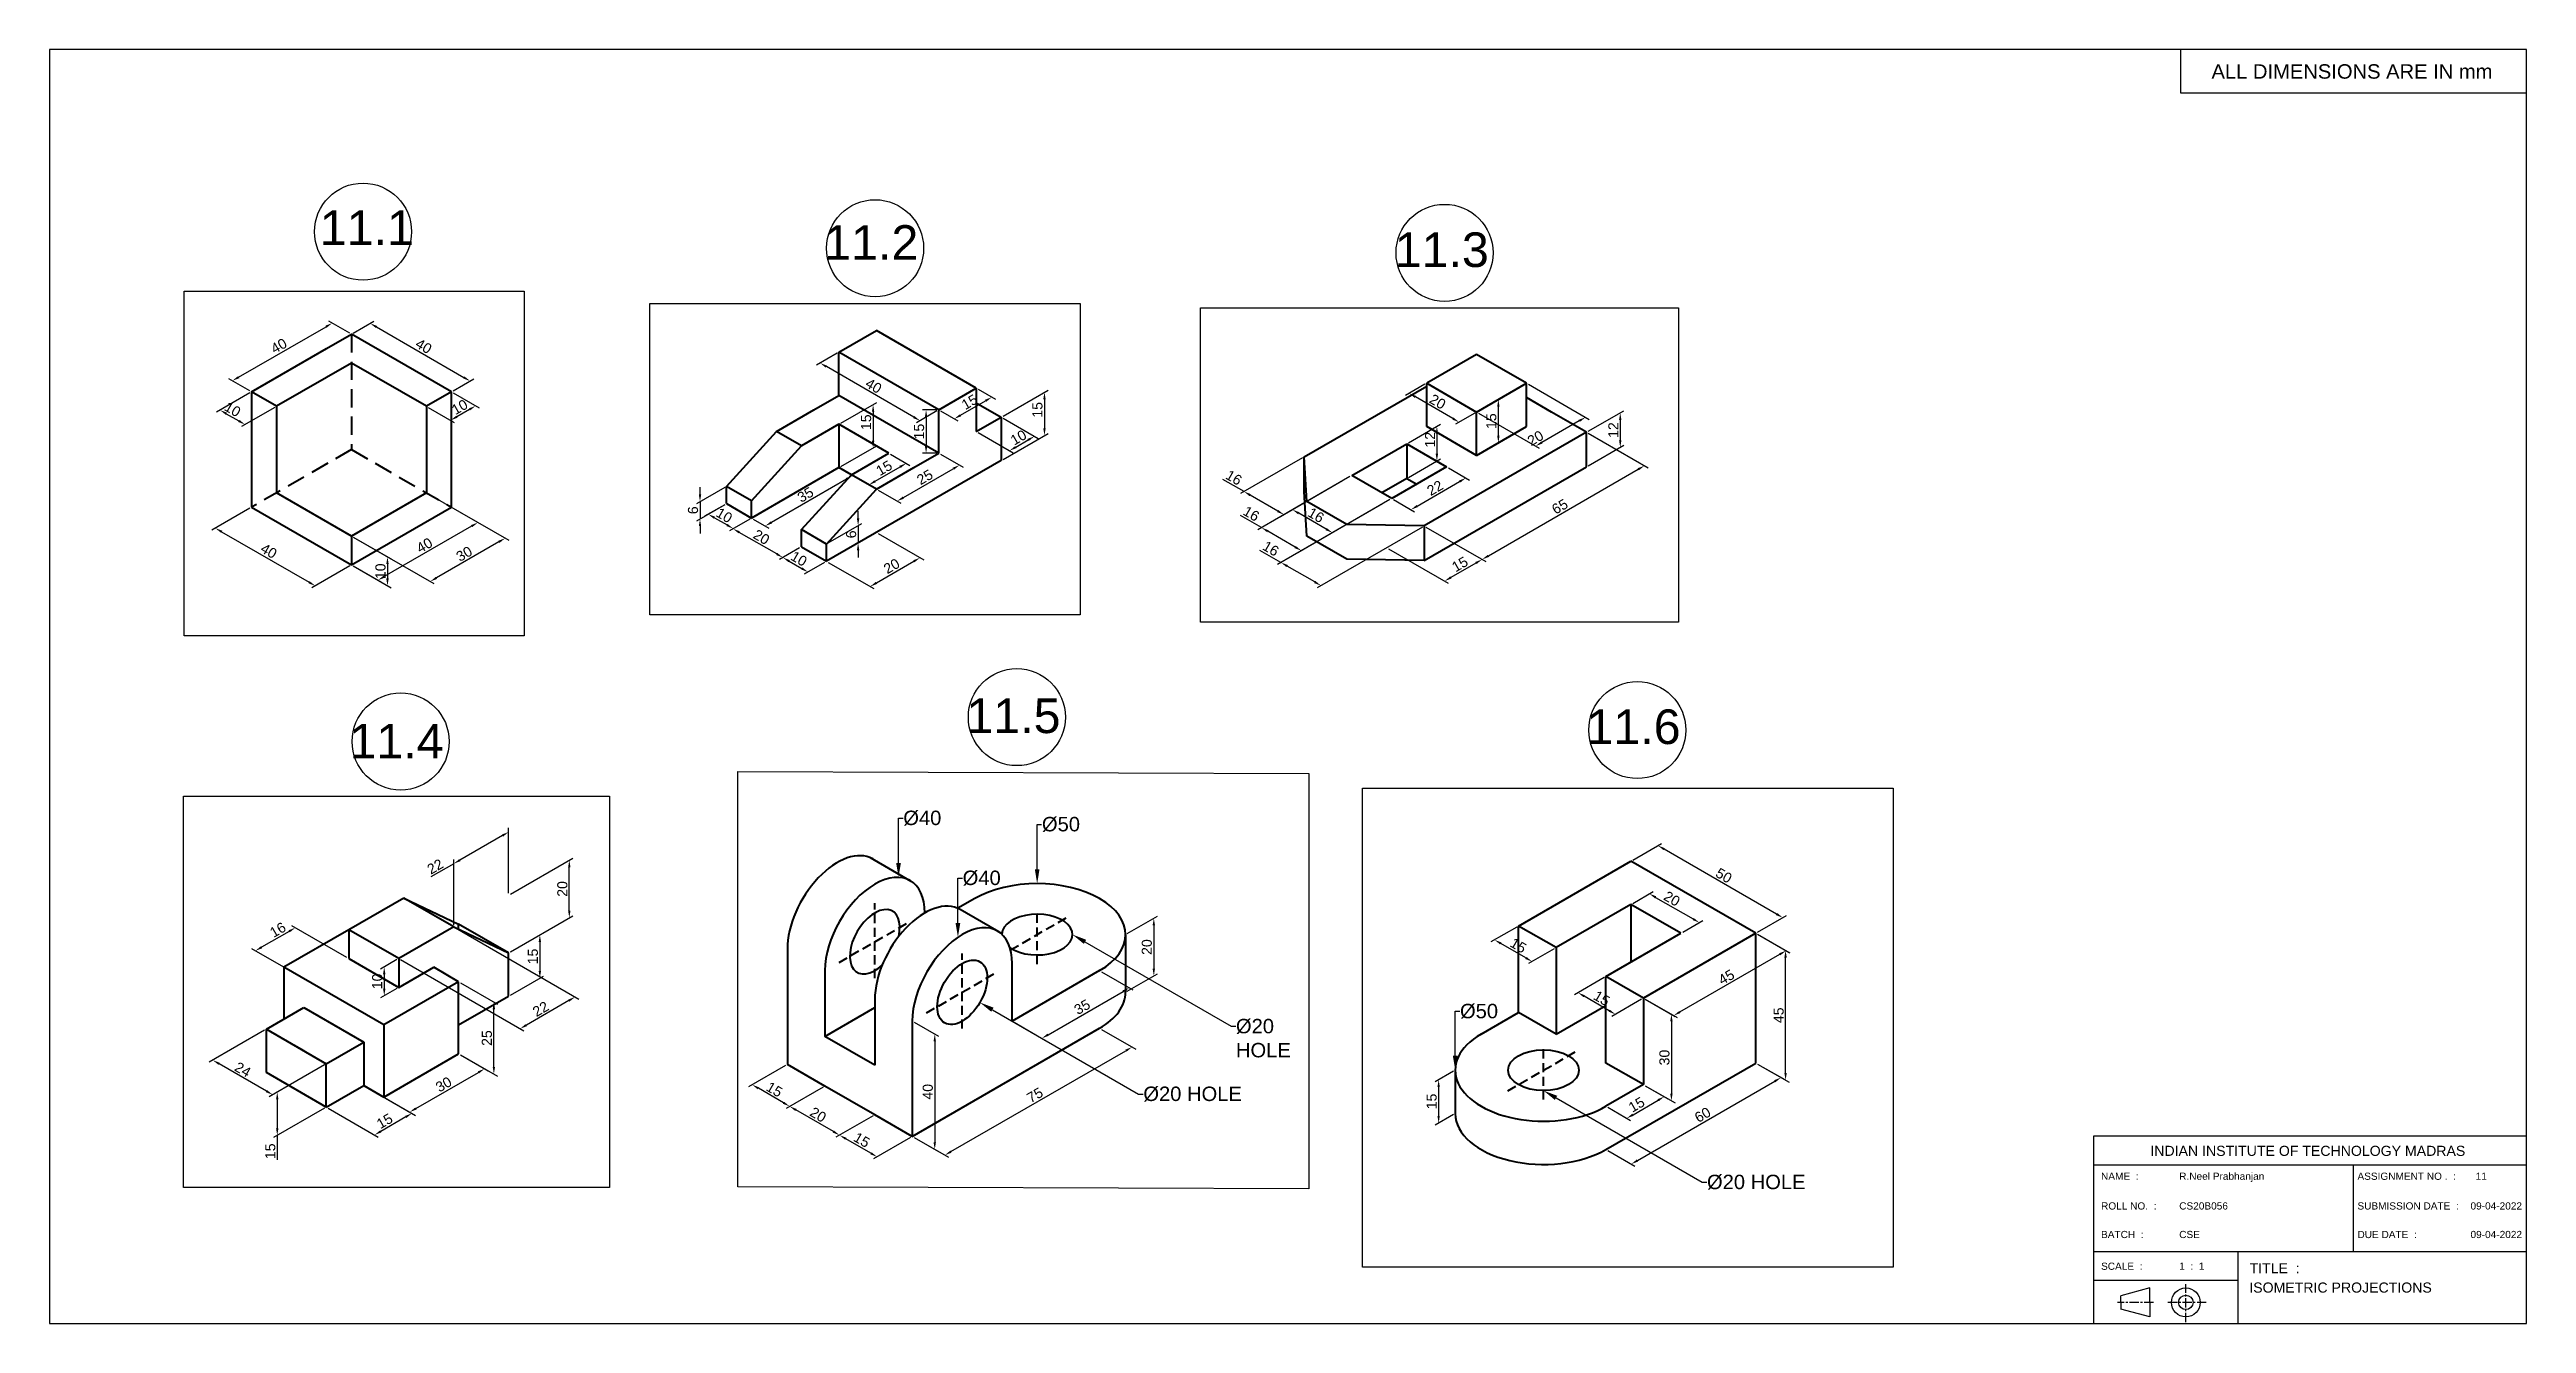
# Model space of a CAD drawing. Header units: millimetres. Extents: x 0 to 859, y 0 to 442.
import ezdxf
from ezdxf import colors
from ezdxf.entities.mleader import LeaderData, LeaderLine
from ezdxf.math import Vec2, Vec3

# ---------------------------------------------------------------- set-up
doc = ezdxf.new("R2010")
doc.units = ezdxf.units.MM
doc.linetypes.add('CENTER', pattern=[50.8, 31.75, -6.35, 6.35, -6.35])
doc.linetypes.add('DASHED', pattern=[19.05, 12.7, -6.35])
doc.styles.get("Standard").update_dxf_attribs({"font": 'arial.ttf'})
doc.dimstyles.new('ISO-25', dxfattribs={"dimtxt": 3.5, "dimasz": 2.5, "dimexe": 1.25, "dimexo": 0.625, "dimtad": 1, "dimtxsty": 'Standard', "dimcen": 2.5, "dimclrd": 3, "dimclre": 3, "dimclrt": 3, "dimadec": 0, "dimazin": 0, "dimtfac": 1, "dimtmove": 0, "dimatfit": 3, "dimfxl": 1, "dimlwd": 30, "dimlwe": 30, "dimarcsym": 0})

msp = doc.modelspace()

# ---------------------------------------------------------------- texts
for s, height, p in [('ALL DIMENSIONS ARE IN mm', 5, (749.6, 431.6)), ('11.1', 12, (93.696, 373.95)), ('11.2', 12, (268.6, 368.8)), ('11.3', 12, (466.4, 366.3)), ('11.5', 12, (317.9, 204.7)), ('11.4', 12, (104, 195.9)), ('11.6', 12, (532.9, 200.9)), ('INDIAN INSTITUTE OF TECHNOLOGY MADRAS', 3.5, (728.4, 58.1)), ('NAME  : ', 2.5, (711.3, 49.8)), ('R.Neel Prabhanjan', 2.5, (738.4, 49.8)), ('ASSIGNMENT NO .  : ', 2.5, (800.2, 49.8)), ('11', 2.5, (841.2, 49.8)), ('ROLL NO.  : ', 2.5, (711.3, 39.5)), ('CS20B056', 2.5, (738.4, 39.5)), ('SUBMISSION DATE  : ', 2.5, (800.2, 39.5)), ('09-04-2022', 2.5, (839.4, 39.5)), ('BATCH  : ', 2.5, (711.3, 29.6)), ('CSE', 2.5, (738.4, 29.6)), ('DUE DATE  : ', 2.5, (800.2, 29.6)), ('09-04-2022', 2.5, (839.4, 29.6)), ('SCALE  : ', 2.5, (711.3, 18.6)), ('1  :  1', 2.5, (738.4, 18.6)), ('TITLE  : ', 3.5, (762.8, 17.4)), ('ISOMETRIC PROJECTIONS', 3.5, (762.7, 10.7))]:
    msp.add_text(s, height=height).set_placement(p)

# ---------------------------------------------------------------- blocks, each defined once
blk = doc.blocks.new('*D1')
at = {"color": 3, "lineweight": 30, "transparency": 16777216}
for p, q in [((139.97, 322.64), (148.99, 317.43)), ((131.31, 317.64), (140.33, 312.43)), ((145.58, 316.9), (141.25, 314.4))]:
    blk.add_line(p, q, dxfattribs=at)
at = {"color": 3, "transparency": 16777216}
for points in [[(145.37, 317.26), (145.78, 316.54), (147.74, 318.15)], [(141.04, 314.76), (141.45, 314.04), (139.08, 313.15)]]:
    blk.add_solid(points, dxfattribs=at)
at = {"layer": 'Defpoints', "color": 0, "transparency": 16777216}
for p in [(130.68, 318), (139.34, 323), (139.08, 313.15)]:
    blk.add_point(p, dxfattribs=at)
at = {"color": 3, "lineweight": 40, "transparency": 16777216, "insert": (142.21, 317.74), "char_height": 3.5, "attachment_point": 5, "rotation": 30}
blk.add_mtext('10', dxfattribs=at)
blk = doc.blocks.new('*D2')
at = {"color": 3, "lineweight": 30, "transparency": 16777216}
for p, q in [((69.43, 322.64), (57.87, 315.96)), ((61.29, 315.44), (65.62, 312.94)), ((78.09, 317.64), (66.53, 310.96))]:
    blk.add_line(p, q, dxfattribs=at)
at = {"color": 3, "transparency": 16777216}
for points in [[(61.5, 315.8), (61.08, 315.07), (59.12, 316.69)], [(65.83, 313.3), (65.41, 312.57), (67.78, 311.69)]]:
    blk.add_solid(points, dxfattribs=at)
at = {"layer": 'Defpoints', "color": 0, "transparency": 16777216}
for p in [(70.06, 323), (78.72, 318), (67.78, 311.69)]:
    blk.add_point(p, dxfattribs=at)
at = {"color": 3, "lineweight": 40, "transparency": 16777216, "insert": (63.47, 316.96), "char_height": 3.5, "attachment_point": 5, "rotation": 330}
blk.add_mtext('10', dxfattribs=at)
blk = doc.blocks.new('*D3')
at = {"color": 3, "lineweight": 30, "transparency": 16777216}
for p, q in [((105.33, 272.64), (118.42, 265.08)), ((105.33, 262.64), (118.42, 255.08)), ((117.17, 263.3), (117.17, 258.3))]:
    blk.add_line(p, q, dxfattribs=at)
at = {"color": 3, "transparency": 16777216}
for points in [[(116.75, 263.3), (117.59, 263.3), (117.17, 265.8)], [(116.75, 258.3), (117.59, 258.3), (117.17, 255.8)]]:
    blk.add_solid(points, dxfattribs=at)
at = {"layer": 'Defpoints', "color": 0, "transparency": 16777216}
for p in [(104.7, 273), (104.7, 263), (117.17, 255.8)]:
    blk.add_point(p, dxfattribs=at)
at = {"color": 3, "lineweight": 40, "transparency": 16777216, "insert": (114.76, 260.8), "char_height": 3.5, "attachment_point": 5, "rotation": 90}
blk.add_mtext('10', dxfattribs=at)
blk = doc.blocks.new('*D4')
at = {"color": 3, "lineweight": 30, "transparency": 16777216}
for p, q in [((69.43, 282.64), (56.25, 275.03)), ((59.67, 274.5), (89.98, 257)), ((104.08, 262.64), (90.89, 255.03))]:
    blk.add_line(p, q, dxfattribs=at)
at = {"color": 3, "transparency": 16777216}
for points in [[(59.88, 274.86), (59.46, 274.14), (57.5, 275.75)], [(90.19, 257.36), (89.77, 256.64), (92.14, 255.75)]]:
    blk.add_solid(points, dxfattribs=at)
at = {"layer": 'Defpoints', "color": 0, "transparency": 16777216}
for p in [(70.06, 283), (104.7, 263), (92.14, 255.75)]:
    blk.add_point(p, dxfattribs=at)
at = {"color": 3, "lineweight": 40, "transparency": 16777216, "insert": (76.03, 267.84), "char_height": 3.5, "attachment_point": 5, "rotation": 330}
blk.add_mtext('40', dxfattribs=at)
blk = doc.blocks.new('*D5')
at = {"color": 3, "lineweight": 30, "transparency": 16777216}
for p, q in [((146.36, 276.45), (116.04, 258.95)), ((139.97, 282.64), (149.77, 276.98)), ((105.33, 262.64), (115.13, 256.98))]:
    blk.add_line(p, q, dxfattribs=at)
at = {"color": 3, "transparency": 16777216}
for points in [[(146.15, 276.81), (146.56, 276.09), (148.52, 277.7)], [(115.84, 259.31), (116.25, 258.59), (113.88, 257.7)]]:
    blk.add_solid(points, dxfattribs=at)
at = {"layer": 'Defpoints', "color": 0, "transparency": 16777216}
for p in [(139.34, 283), (104.7, 263), (113.88, 257.7)]:
    blk.add_point(p, dxfattribs=at)
at = {"color": 3, "lineweight": 40, "transparency": 16777216, "insert": (129.99, 269.79), "char_height": 3.5, "attachment_point": 5, "rotation": 30}
blk.add_mtext('40', dxfattribs=at)
blk = doc.blocks.new('*D6')
at = {"color": 3, "lineweight": 30, "transparency": 16777216}
for p, q in [((131.31, 287.64), (159.21, 271.53)), ((105.33, 272.64), (133.23, 256.53)), ((155.8, 271), (134.14, 258.5))]:
    blk.add_line(p, q, dxfattribs=at)
at = {"color": 3, "transparency": 16777216}
for points in [[(155.59, 271.36), (156, 270.64), (157.96, 272.25)], [(133.94, 258.86), (134.35, 258.14), (131.98, 257.25)]]:
    blk.add_solid(points, dxfattribs=at)
at = {"layer": 'Defpoints', "color": 0, "transparency": 16777216}
for p in [(130.68, 288), (104.7, 273), (131.98, 257.25)]:
    blk.add_point(p, dxfattribs=at)
at = {"color": 3, "lineweight": 40, "transparency": 16777216, "insert": (143.76, 266.84), "char_height": 3.5, "attachment_point": 5, "rotation": 30}
blk.add_mtext('30', dxfattribs=at)
blk = doc.blocks.new('*D7')
at = {"color": 3, "lineweight": 30, "transparency": 16777216}
for p, q in [((65.56, 328.1), (95.87, 345.6)), ((104.08, 343.36), (96.78, 347.57)), ((69.43, 323.36), (62.14, 327.57))]:
    blk.add_line(p, q, dxfattribs=at)
at = {"color": 3, "transparency": 16777216}
for points in [[(95.66, 345.96), (96.07, 345.24), (98.03, 346.85)], [(65.35, 328.46), (65.76, 327.74), (63.39, 326.85)]]:
    blk.add_solid(points, dxfattribs=at)
at = {"layer": 'Defpoints', "color": 0, "transparency": 16777216}
for p in [(98.03, 346.85), (104.7, 343), (70.06, 323)]:
    blk.add_point(p, dxfattribs=at)
at = {"color": 3, "lineweight": 40, "transparency": 16777216, "insert": (79.51, 338.94), "char_height": 3.5, "attachment_point": 5, "rotation": 30}
blk.add_mtext('40', dxfattribs=at)
blk = doc.blocks.new('*D8')
at = {"color": 3, "lineweight": 30, "transparency": 16777216}
for p, q in [((105.33, 343.36), (112.45, 347.47)), ((113.36, 345.5), (143.67, 328)), ((139.97, 323.36), (147.09, 327.47))]:
    blk.add_line(p, q, dxfattribs=at)
at = {"color": 3, "transparency": 16777216}
for points in [[(113.57, 345.86), (113.15, 345.14), (111.2, 346.75)], [(143.88, 328.36), (143.46, 327.64), (145.84, 326.75)]]:
    blk.add_solid(points, dxfattribs=at)
at = {"layer": 'Defpoints', "color": 0, "transparency": 16777216}
for p in [(104.7, 343), (145.84, 326.75), (139.34, 323)]:
    blk.add_point(p, dxfattribs=at)
at = {"color": 3, "lineweight": 40, "transparency": 16777216, "insert": (129.72, 338.84), "char_height": 3.5, "attachment_point": 5, "rotation": 330}
blk.add_mtext('40', dxfattribs=at)
blk = doc.blocks.new('*D9')
at = {"color": 3, "lineweight": 30, "transparency": 16777216}
for p, q in [((260.07, 268.89), (253.04, 264.83)), ((256.45, 264.3), (260.78, 261.8)), ((268.73, 263.89), (261.7, 259.83))]:
    blk.add_line(p, q, dxfattribs=at)
at = {"color": 3, "transparency": 16777216}
for points in [[(256.66, 264.66), (256.24, 263.94), (254.29, 265.55)], [(260.99, 262.16), (260.57, 261.44), (262.95, 260.55)]]:
    blk.add_solid(points, dxfattribs=at)
at = {"layer": 'Defpoints', "color": 0, "transparency": 16777216}
for p in [(260.7, 269.25), (262.95, 260.55), (269.36, 264.25)]:
    blk.add_point(p, dxfattribs=at)
at = {"color": 3, "lineweight": 40, "transparency": 16777216, "insert": (259.82, 265.14), "char_height": 3.5, "attachment_point": 5, "rotation": 330}
blk.add_mtext('10', dxfattribs=at)
blk = doc.blocks.new('*D10')
at = {"color": 3, "lineweight": 30, "transparency": 16777216}
for p, q in [((269.98, 270.61), (281.6, 277.32)), ((280.35, 279.1), (280.35, 281.6)), ((280.35, 276.6), (280.35, 270.6)), ((269.98, 264.61), (281.6, 271.32)), ((280.35, 268.1), (280.35, 265.6))]:
    blk.add_line(p, q, dxfattribs=at)
at = {"color": 3, "transparency": 16777216}
for points in [[(279.94, 279.1), (280.77, 279.1), (280.35, 276.6)], [(279.94, 268.1), (280.77, 268.1), (280.35, 270.6)]]:
    blk.add_solid(points, dxfattribs=at)
at = {"layer": 'Defpoints', "color": 0, "transparency": 16777216}
for p in [(269.36, 270.25), (280.35, 270.6), (269.36, 264.25)]:
    blk.add_point(p, dxfattribs=at)
at = {"color": 3, "lineweight": 40, "transparency": 16777216, "insert": (277.94, 273.6), "char_height": 3.5, "attachment_point": 5, "rotation": 90}
blk.add_mtext('6', dxfattribs=at)
blk = doc.blocks.new('*D11')
at = {"color": 3, "lineweight": 30, "transparency": 16777216}
for p, q in [((234.09, 283.89), (227.14, 279.88)), ((230.56, 279.35), (234.89, 276.85)), ((242.75, 278.89), (235.8, 274.88))]:
    blk.add_line(p, q, dxfattribs=at)
at = {"color": 3, "transparency": 16777216}
for points in [[(230.77, 279.71), (230.35, 278.99), (228.39, 280.6)], [(235.1, 277.21), (234.68, 276.49), (237.05, 275.6)]]:
    blk.add_solid(points, dxfattribs=at)
at = {"layer": 'Defpoints', "color": 0, "transparency": 16777216}
for p in [(234.71, 284.25), (237.05, 275.6), (243.37, 279.25)]:
    blk.add_point(p, dxfattribs=at)
at = {"color": 3, "lineweight": 40, "transparency": 16777216, "insert": (233.93, 280.19), "char_height": 3.5, "attachment_point": 5, "rotation": 330}
blk.add_mtext('10', dxfattribs=at)
blk = doc.blocks.new('*D13')
at = {"color": 3, "lineweight": 30, "transparency": 16777216}
for p, q in [((234.09, 289.89), (224.28, 284.23)), ((234.09, 283.89), (224.28, 278.23)), ((225.53, 287.45), (225.53, 289.95)), ((225.53, 284.95), (225.53, 278.95)), ((225.53, 276.45), (225.53, 273.95))]:
    blk.add_line(p, q, dxfattribs=at)
at = {"color": 3, "transparency": 16777216}
for points in [[(225.12, 287.45), (225.95, 287.45), (225.53, 284.95)], [(225.12, 276.45), (225.95, 276.45), (225.53, 278.95)]]:
    blk.add_solid(points, dxfattribs=at)
at = {"layer": 'Defpoints', "color": 0, "transparency": 16777216}
for p in [(234.71, 290.25), (234.71, 284.25), (225.53, 278.95)]:
    blk.add_point(p, dxfattribs=at)
at = {"color": 3, "lineweight": 40, "transparency": 16777216, "insert": (223.12, 281.95), "char_height": 3.5, "attachment_point": 5, "rotation": 90}
blk.add_mtext('6', dxfattribs=at)
blk = doc.blocks.new('*D14')
at = {"color": 3, "lineweight": 30, "transparency": 16777216}
for p, q in [((276.28, 292.75), (250.3, 277.75)), ((274.31, 296.39), (279.7, 293.28)), ((244, 278.89), (249.39, 275.78))]:
    blk.add_line(p, q, dxfattribs=at)
at = {"color": 3, "transparency": 16777216}
for points in [[(276.08, 293.11), (276.49, 292.39), (278.45, 294)], [(250.09, 278.11), (250.51, 277.39), (248.14, 276.5)]]:
    blk.add_solid(points, dxfattribs=at)
at = {"layer": 'Defpoints', "color": 0, "transparency": 16777216}
for p in [(273.69, 296.75), (243.37, 279.25), (248.14, 276.5)]:
    blk.add_point(p, dxfattribs=at)
at = {"color": 3, "lineweight": 40, "transparency": 16777216, "insert": (262.09, 287.34), "char_height": 3.5, "attachment_point": 5, "rotation": 30}
blk.add_mtext('35', dxfattribs=at)
blk = doc.blocks.new('*D15')
at = {"color": 3, "lineweight": 30, "transparency": 16777216}
for p, q in [((287.3, 273.89), (303.08, 264.78)), ((269.98, 263.89), (285.76, 254.78)), ((286.68, 256.75), (299.67, 264.25))]:
    blk.add_line(p, q, dxfattribs=at)
at = {"color": 3, "transparency": 16777216}
for points in [[(299.46, 264.61), (299.87, 263.89), (301.83, 265.5)], [(286.47, 257.11), (286.88, 256.39), (284.51, 255.5)]]:
    blk.add_solid(points, dxfattribs=at)
at = {"layer": 'Defpoints', "color": 0, "transparency": 16777216}
for p in [(286.68, 274.25), (269.36, 264.25), (301.83, 265.5)]:
    blk.add_point(p, dxfattribs=at)
at = {"color": 3, "lineweight": 40, "transparency": 16777216, "insert": (291.97, 262.59), "char_height": 3.5, "attachment_point": 5, "rotation": 30}
blk.add_mtext('20', dxfattribs=at)
blk = doc.blocks.new('*D16')
at = {"color": 3, "lineweight": 30, "transparency": 16777216}
for p, q in [((291.63, 301.39), (298.32, 297.53)), ((278.64, 293.89), (285.33, 290.03)), ((286.24, 292), (294.9, 297))]:
    blk.add_line(p, q, dxfattribs=at)
at = {"color": 3, "transparency": 16777216}
for points in [[(286.03, 292.36), (286.45, 291.64), (284.08, 290.75)], [(294.69, 297.36), (295.11, 296.64), (297.07, 298.25)]]:
    blk.add_solid(points, dxfattribs=at)
at = {"layer": 'Defpoints', "color": 0, "transparency": 16777216}
for p in [(291.01, 301.75), (278.02, 294.25), (297.07, 298.25)]:
    blk.add_point(p, dxfattribs=at)
at = {"color": 3, "lineweight": 40, "transparency": 16777216, "insert": (289.37, 296.59), "char_height": 3.5, "attachment_point": 5, "rotation": 30}
blk.add_mtext('15', dxfattribs=at)
blk = doc.blocks.new('*D17')
at = {"color": 3, "lineweight": 30, "transparency": 16777216}
for p, q in [((308.95, 301.39), (316.76, 296.88)), ((296.03, 286.35), (313.35, 296.35)), ((287.3, 288.89), (295.11, 284.38))]:
    blk.add_line(p, q, dxfattribs=at)
at = {"color": 3, "transparency": 16777216}
for points in [[(313.14, 296.71), (313.56, 295.99), (315.51, 297.6)], [(295.82, 286.71), (296.24, 285.99), (293.86, 285.1)]]:
    blk.add_solid(points, dxfattribs=at)
at = {"layer": 'Defpoints', "color": 0, "transparency": 16777216}
for p in [(308.33, 301.75), (315.51, 297.6), (286.68, 289.25)]:
    blk.add_point(p, dxfattribs=at)
at = {"color": 3, "lineweight": 40, "transparency": 16777216, "insert": (303.48, 293.44), "char_height": 3.5, "attachment_point": 5, "rotation": 30}
blk.add_mtext('25', dxfattribs=at)
blk = doc.blocks.new('*D18')
at = {"color": 3, "lineweight": 30, "transparency": 16777216}
for p, q in [((315.86, 314.9), (324.52, 319.9)), ((321.94, 323.89), (327.94, 320.43)), ((308.95, 316.39), (314.95, 312.93))]:
    blk.add_line(p, q, dxfattribs=at)
at = {"color": 3, "transparency": 16777216}
for points in [[(324.31, 320.26), (324.73, 319.54), (326.69, 321.15)], [(315.65, 315.26), (316.07, 314.54), (313.7, 313.65)]]:
    blk.add_solid(points, dxfattribs=at)
at = {"layer": 'Defpoints', "color": 0, "transparency": 16777216}
for p in [(321.32, 324.25), (326.69, 321.15), (308.33, 316.75)]:
    blk.add_point(p, dxfattribs=at)
at = {"color": 3, "lineweight": 40, "transparency": 16777216, "insert": (318.99, 319.49), "char_height": 3.5, "attachment_point": 5, "rotation": 30}
blk.add_mtext('15', dxfattribs=at)
blk = doc.blocks.new('*D19')
at = {"color": 3, "lineweight": 30, "transparency": 16777216}
for p, q in [((307.7, 316.75), (302.66, 316.75)), ((303.91, 314.25), (303.91, 304.25)), ((307.7, 301.75), (302.66, 301.75))]:
    blk.add_line(p, q, dxfattribs=at)
at = {"color": 3, "transparency": 16777216}
for points in [[(303.49, 314.25), (304.33, 314.25), (303.91, 316.75)], [(303.49, 304.25), (304.33, 304.25), (303.91, 301.75)]]:
    blk.add_solid(points, dxfattribs=at)
at = {"layer": 'Defpoints', "color": 0, "transparency": 16777216}
for p in [(308.33, 316.75), (303.91, 301.75), (308.33, 301.75)]:
    blk.add_point(p, dxfattribs=at)
at = {"color": 3, "lineweight": 40, "transparency": 16777216, "insert": (301.5, 309.25), "char_height": 3.5, "attachment_point": 5, "rotation": 90}
blk.add_mtext('15', dxfattribs=at)
blk = doc.blocks.new('*D20')
at = {"color": 3, "lineweight": 30, "transparency": 16777216}
for p, q in [((330.6, 313.89), (342.75, 306.88)), ((321.94, 308.89), (334.08, 301.88)), ((335, 303.85), (339.33, 306.35))]:
    blk.add_line(p, q, dxfattribs=at)
at = {"color": 3, "transparency": 16777216}
for points in [[(334.79, 304.21), (335.21, 303.49), (332.83, 302.6)], [(339.12, 306.71), (339.54, 305.99), (341.5, 307.6)]]:
    blk.add_solid(points, dxfattribs=at)
at = {"layer": 'Defpoints', "color": 0, "transparency": 16777216}
for p in [(321.32, 309.25), (329.98, 314.25), (341.5, 307.6)]:
    blk.add_point(p, dxfattribs=at)
at = {"color": 3, "lineweight": 40, "transparency": 16777216, "insert": (335.96, 307.19), "char_height": 3.5, "attachment_point": 5, "rotation": 30}
blk.add_mtext('10', dxfattribs=at)
blk = doc.blocks.new('*D21')
at = {"color": 3, "lineweight": 30, "transparency": 16777216}
for p, q in [((330.6, 314.61), (346.21, 323.62)), ((344.96, 320.4), (344.96, 310.4)), ((330.6, 299.61), (346.21, 308.62))]:
    blk.add_line(p, q, dxfattribs=at)
at = {"color": 3, "transparency": 16777216}
for points in [[(344.54, 320.4), (345.38, 320.4), (344.96, 322.9)], [(344.54, 310.4), (345.38, 310.4), (344.96, 307.9)]]:
    blk.add_solid(points, dxfattribs=at)
at = {"layer": 'Defpoints', "color": 0, "transparency": 16777216}
for p in [(329.98, 314.25), (344.96, 307.9), (329.98, 299.25)]:
    blk.add_point(p, dxfattribs=at)
at = {"color": 3, "lineweight": 40, "transparency": 16777216, "insert": (342.55, 316.77), "char_height": 3.5, "attachment_point": 5, "rotation": 90}
blk.add_mtext('15', dxfattribs=at)
blk = doc.blocks.new('*D22')
at = {"color": 3, "lineweight": 30, "transparency": 16777216}
for p, q in [((273.06, 336.39), (265.94, 332.28)), ((299.67, 314.25), (269.36, 331.75)), ((307.7, 316.39), (300.58, 312.28))]:
    blk.add_line(p, q, dxfattribs=at)
at = {"color": 3, "transparency": 16777216}
for points in [[(269.56, 332.11), (269.15, 331.39), (267.19, 333)], [(299.87, 314.61), (299.46, 313.89), (301.83, 313)]]:
    blk.add_solid(points, dxfattribs=at)
at = {"layer": 'Defpoints', "color": 0, "transparency": 16777216}
for p in [(273.69, 336.75), (267.19, 333), (308.33, 316.75)]:
    blk.add_point(p, dxfattribs=at)
at = {"color": 3, "lineweight": 40, "transparency": 16777216, "insert": (285.72, 325.09), "char_height": 3.5, "attachment_point": 5, "rotation": 330}
blk.add_mtext('40', dxfattribs=at)
blk = doc.blocks.new('*D23')
at = {"color": 3, "lineweight": 30, "transparency": 16777216}
for p, q in [((274.31, 312.11), (286.8, 319.32)), ((285.55, 316.1), (285.55, 306.1)), ((274.31, 297.11), (286.8, 304.32))]:
    blk.add_line(p, q, dxfattribs=at)
at = {"color": 3, "transparency": 16777216}
for points in [[(285.13, 316.1), (285.97, 316.1), (285.55, 318.6)], [(285.13, 306.1), (285.97, 306.1), (285.55, 303.6)]]:
    blk.add_solid(points, dxfattribs=at)
at = {"layer": 'Defpoints', "color": 0, "transparency": 16777216}
for p in [(273.69, 311.75), (285.55, 303.6), (273.69, 296.75)]:
    blk.add_point(p, dxfattribs=at)
at = {"color": 3, "lineweight": 40, "transparency": 16777216, "insert": (283.14, 312.47), "char_height": 3.5, "attachment_point": 5, "rotation": 90}
blk.add_mtext('15', dxfattribs=at)
blk = doc.blocks.new('*D24')
at = {"color": 3, "lineweight": 30, "transparency": 16777216}
for p, q in [((242.75, 278.89), (235.72, 274.83)), ((252.12, 266.8), (239.13, 274.3)), ((260.07, 268.89), (253.04, 264.83))]:
    blk.add_line(p, q, dxfattribs=at)
at = {"color": 3, "transparency": 16777216}
for points in [[(239.34, 274.66), (238.92, 273.94), (236.97, 275.55)], [(252.33, 267.16), (251.91, 266.44), (254.29, 265.55)]]:
    blk.add_solid(points, dxfattribs=at)
at = {"layer": 'Defpoints', "color": 0, "transparency": 16777216}
for p in [(236.97, 275.55), (243.37, 279.25), (260.7, 269.25)]:
    blk.add_point(p, dxfattribs=at)
at = {"color": 3, "lineweight": 40, "transparency": 16777216, "insert": (246.83, 272.64), "char_height": 3.5, "attachment_point": 5, "rotation": 330}
blk.add_mtext('20', dxfattribs=at)
blk = doc.blocks.new('*D25')
at = {"color": 3, "lineweight": 30, "transparency": 16777216}
for p, q in [((477.24, 276.14), (497.96, 264.18)), ((464.25, 268.64), (484.96, 256.68)), ((494.54, 263.65), (485.88, 258.65))]:
    blk.add_line(p, q, dxfattribs=at)
at = {"color": 3, "transparency": 16777216}
for points in [[(485.67, 259.01), (486.09, 258.29), (483.71, 257.4)], [(494.33, 264.01), (494.75, 263.29), (496.71, 264.9)]]:
    blk.add_solid(points, dxfattribs=at)
at = {"layer": 'Defpoints', "color": 0, "transparency": 16777216}
for p in [(476.61, 276.5), (463.62, 269), (483.71, 257.4)]:
    blk.add_point(p, dxfattribs=at)
at = {"color": 3, "lineweight": 40, "transparency": 16777216, "insert": (489, 263.24), "char_height": 3.5, "attachment_point": 5, "rotation": 30}
blk.add_mtext('15', dxfattribs=at)
blk = doc.blocks.new('*D26')
at = {"color": 3, "lineweight": 30, "transparency": 16777216}
for p, q in [((533.53, 308.64), (554.25, 296.68)), ((498.87, 266.15), (550.83, 296.15)), ((477.24, 276.14), (497.96, 264.18))]:
    blk.add_line(p, q, dxfattribs=at)
at = {"color": 3, "transparency": 16777216}
for points in [[(550.62, 296.51), (551.04, 295.79), (553, 297.4)], [(498.66, 266.51), (499.08, 265.79), (496.71, 264.9)]]:
    blk.add_solid(points, dxfattribs=at)
at = {"layer": 'Defpoints', "color": 0, "transparency": 16777216}
for p in [(532.91, 309), (553, 297.4), (476.61, 276.5)]:
    blk.add_point(p, dxfattribs=at)
at = {"color": 3, "lineweight": 40, "transparency": 16777216, "insert": (523.65, 283.24), "char_height": 3.5, "attachment_point": 5, "rotation": 30}
blk.add_mtext('65', dxfattribs=at)
blk = doc.blocks.new('*D27')
at = {"color": 3, "lineweight": 30, "transparency": 16777216}
for p, q in [((485.03, 296.64), (492.33, 292.43)), ((465.98, 285.64), (473.27, 281.43)), ((474.19, 283.4), (488.91, 291.9))]:
    blk.add_line(p, q, dxfattribs=at)
at = {"color": 3, "transparency": 16777216}
for points in [[(488.7, 292.26), (489.12, 291.54), (491.08, 293.15)], [(473.98, 283.76), (474.4, 283.04), (472.02, 282.15)]]:
    blk.add_solid(points, dxfattribs=at)
at = {"layer": 'Defpoints', "color": 0, "transparency": 16777216}
for p in [(484.41, 297), (491.08, 293.15), (465.36, 286)]:
    blk.add_point(p, dxfattribs=at)
at = {"color": 3, "lineweight": 40, "transparency": 16777216, "insert": (480.36, 289.71), "char_height": 3.5, "attachment_point": 5, "rotation": 30}
blk.add_mtext('22', dxfattribs=at)
blk = doc.blocks.new('*D28')
at = {"color": 3, "lineweight": 30, "transparency": 16777216}
for p, q in [((450.87, 293.64), (418.96, 275.21)), ((464.73, 285.64), (432.82, 267.21)), ((420.21, 275.94), (412.91, 280.15)), ((431.9, 269.19), (422.38, 274.69))]:
    blk.add_line(p, q, dxfattribs=at)
at = {"color": 3, "transparency": 16777216}
for points in [[(422.58, 275.05), (422.17, 274.32), (420.21, 275.94)], [(432.11, 269.55), (431.69, 268.82), (434.07, 267.94)]]:
    blk.add_solid(points, dxfattribs=at)
at = {"layer": 'Defpoints', "color": 0, "transparency": 16777216}
for p in [(451.5, 294), (465.36, 286), (434.07, 267.94)]:
    blk.add_point(p, dxfattribs=at)
at = {"color": 3, "lineweight": 40, "transparency": 16777216, "insert": (416.68, 280.76), "char_height": 3.5, "attachment_point": 5, "rotation": 330}
blk.add_mtext('16', dxfattribs=at)
blk = doc.blocks.new('*D29')
at = {"color": 3, "lineweight": 30, "transparency": 16777216}
for p, q in [((414.15, 288.44), (406.85, 292.65)), ((434.42, 300.14), (412.9, 287.71)), ((448.28, 292.14), (426.75, 279.71)), ((425.84, 281.69), (416.31, 287.19))]:
    blk.add_line(p, q, dxfattribs=at)
at = {"color": 3, "transparency": 16777216}
for points in [[(416.52, 287.55), (416.1, 286.82), (414.15, 288.44)], [(426.05, 282.05), (425.63, 281.32), (428, 280.44)]]:
    blk.add_solid(points, dxfattribs=at)
at = {"layer": 'Defpoints', "color": 0, "transparency": 16777216}
for p in [(435.04, 300.5), (448.9, 292.5), (428, 280.44)]:
    blk.add_point(p, dxfattribs=at)
at = {"color": 3, "lineweight": 40, "transparency": 16777216, "insert": (410.62, 293.26), "char_height": 3.5, "attachment_point": 5, "rotation": 330}
blk.add_mtext('16', dxfattribs=at)
blk = doc.blocks.new('*D30')
at = {"color": 3, "lineweight": 30, "transparency": 16777216}
for p, q in [((462.13, 284.14), (425.72, 263.11)), ((475.99, 276.14), (439.57, 255.11)), ((426.97, 263.84), (419.66, 268.05)), ((438.66, 257.09), (429.13, 262.59))]:
    blk.add_line(p, q, dxfattribs=at)
at = {"color": 3, "transparency": 16777216}
for points in [[(429.34, 262.95), (428.92, 262.22), (426.97, 263.84)], [(438.86, 257.45), (438.45, 256.72), (440.82, 255.84)]]:
    blk.add_solid(points, dxfattribs=at)
at = {"layer": 'Defpoints', "color": 0, "transparency": 16777216}
for p in [(462.76, 284.5), (476.61, 276.5), (426.97, 263.84)]:
    blk.add_point(p, dxfattribs=at)
at = {"color": 3, "lineweight": 40, "transparency": 16777216, "insert": (423.44, 268.66), "char_height": 3.5, "attachment_point": 5, "rotation": 330}
blk.add_mtext('16', dxfattribs=at)
blk = doc.blocks.new('*D31')
at = {"color": 3, "lineweight": 30, "transparency": 16777216}
for p, q in [((435.29, 284.64), (429.72, 281.43)), ((442.67, 275.4), (433.14, 280.9)), ((449.14, 276.64), (443.58, 273.43))]:
    blk.add_line(p, q, dxfattribs=at)
at = {"color": 3, "transparency": 16777216}
for points in [[(433.35, 281.26), (432.93, 280.54), (430.97, 282.15)], [(442.87, 275.76), (442.46, 275.04), (444.83, 274.15)]]:
    blk.add_solid(points, dxfattribs=at)
at = {"layer": 'Defpoints', "color": 0, "transparency": 16777216}
for p in [(435.91, 285), (430.97, 282.15), (449.77, 277)]:
    blk.add_point(p, dxfattribs=at)
at = {"color": 3, "lineweight": 40, "transparency": 16777216, "insert": (439.11, 280.24), "char_height": 3.5, "attachment_point": 5, "rotation": 330}
blk.add_mtext('16', dxfattribs=at)
blk = doc.blocks.new('*D32')
at = {"color": 3, "lineweight": 30, "transparency": 16777216}
for p, q in [((471.18, 305.36), (482.28, 311.77)), ((481.03, 308.55), (481.03, 301.55)), ((471.18, 293.36), (482.28, 299.77))]:
    blk.add_line(p, q, dxfattribs=at)
at = {"color": 3, "transparency": 16777216}
for points in [[(480.61, 308.55), (481.45, 308.55), (481.03, 311.05)], [(480.61, 301.55), (481.45, 301.55), (481.03, 299.05)]]:
    blk.add_solid(points, dxfattribs=at)
at = {"layer": 'Defpoints', "color": 0, "transparency": 16777216}
for p in [(470.55, 305), (470.55, 293), (481.03, 299.05)]:
    blk.add_point(p, dxfattribs=at)
at = {"color": 3, "lineweight": 40, "transparency": 16777216, "insert": (478.65, 306.42), "char_height": 3.5, "attachment_point": 5, "rotation": 90}
blk.add_mtext('12', dxfattribs=at)
blk = doc.blocks.new('*D33')
at = {"color": 3, "lineweight": 30, "transparency": 16777216}
for p, q in [((495.43, 316.36), (503.58, 321.07)), ((502.33, 307.85), (502.33, 317.85)), ((495.43, 301.36), (503.58, 306.07))]:
    blk.add_line(p, q, dxfattribs=at)
at = {"color": 3, "transparency": 16777216}
for points in [[(501.92, 317.85), (502.75, 317.85), (502.33, 320.35)], [(501.92, 307.85), (502.75, 307.85), (502.33, 305.35)]]:
    blk.add_solid(points, dxfattribs=at)
at = {"layer": 'Defpoints', "color": 0, "transparency": 16777216}
for p in [(502.33, 320.35), (494.8, 316), (494.8, 301)]:
    blk.add_point(p, dxfattribs=at)
at = {"color": 3, "lineweight": 40, "transparency": 16777216, "insert": (499.92, 312.85), "char_height": 3.5, "attachment_point": 5, "rotation": 90}
blk.add_mtext('15', dxfattribs=at)
blk = doc.blocks.new('*D34')
at = {"color": 3, "lineweight": 30, "transparency": 16777216}
for p, q in [((512.75, 325.64), (533.81, 313.48)), ((495.43, 315.64), (516.49, 303.48)), ((530.39, 312.95), (517.4, 305.45))]:
    blk.add_line(p, q, dxfattribs=at)
at = {"color": 3, "transparency": 16777216}
for points in [[(530.19, 313.31), (530.6, 312.59), (532.56, 314.2)], [(517.19, 305.81), (517.61, 305.09), (515.24, 304.2)]]:
    blk.add_solid(points, dxfattribs=at)
at = {"layer": 'Defpoints', "color": 0, "transparency": 16777216}
for p in [(512.12, 326), (494.8, 316), (515.24, 304.2)]:
    blk.add_point(p, dxfattribs=at)
at = {"color": 3, "lineweight": 40, "transparency": 16777216, "insert": (515.2, 306.96), "char_height": 3.5, "attachment_point": 5, "rotation": 30}
blk.add_mtext('20', dxfattribs=at)
blk = doc.blocks.new('*D35')
at = {"color": 3, "lineweight": 30, "transparency": 16777216}
for p, q in [((476.85, 325.64), (470.17, 321.78)), ((486.57, 313.75), (473.58, 321.25)), ((494.17, 315.64), (487.49, 311.78))]:
    blk.add_line(p, q, dxfattribs=at)
at = {"color": 3, "transparency": 16777216}
for points in [[(473.79, 321.61), (473.37, 320.89), (471.42, 322.5)], [(486.78, 314.11), (486.36, 313.39), (488.74, 312.5)]]:
    blk.add_solid(points, dxfattribs=at)
at = {"layer": 'Defpoints', "color": 0, "transparency": 16777216}
for p in [(471.42, 322.5), (477.48, 326), (494.8, 316)]:
    blk.add_point(p, dxfattribs=at)
at = {"color": 3, "lineweight": 40, "transparency": 16777216, "insert": (481.28, 319.59), "char_height": 3.5, "attachment_point": 5, "rotation": 330}
blk.add_mtext('20', dxfattribs=at)
blk = doc.blocks.new('*D36')
at = {"color": 3, "lineweight": 30, "transparency": 16777216}
for p, q in [((533.53, 309.36), (545.85, 316.47)), ((544.6, 313.25), (544.6, 306.25)), ((533.53, 297.36), (545.85, 304.47))]:
    blk.add_line(p, q, dxfattribs=at)
at = {"color": 3, "transparency": 16777216}
for points in [[(544.18, 313.25), (545.01, 313.25), (544.6, 315.75)], [(544.18, 306.25), (545.01, 306.25), (544.6, 303.75)]]:
    blk.add_solid(points, dxfattribs=at)
at = {"layer": 'Defpoints', "color": 0, "transparency": 16777216}
for p in [(532.91, 309), (544.6, 303.75), (532.91, 297)]:
    blk.add_point(p, dxfattribs=at)
at = {"color": 3, "lineweight": 40, "transparency": 16777216, "insert": (542.21, 309.75), "char_height": 3.5, "attachment_point": 5, "rotation": 90}
blk.add_mtext('12', dxfattribs=at)
blk = doc.blocks.new('*D37')
at = {"color": 3, "lineweight": 30, "transparency": 16777216}
for p, q in [((95.33, 89.64), (77.7, 79.46)), ((78.95, 77.68), (78.95, 67.68)), ((95.33, 74.64), (77.7, 64.46)), ((78.95, 65.18), (78.95, 56.72))]:
    blk.add_line(p, q, dxfattribs=at)
at = {"color": 3, "transparency": 16777216}
for points in [[(78.54, 77.68), (79.37, 77.68), (78.95, 80.18)], [(78.54, 67.68), (79.37, 67.68), (78.95, 65.18)]]:
    blk.add_solid(points, dxfattribs=at)
at = {"layer": 'Defpoints', "color": 0, "transparency": 16777216}
for p in [(95.95, 90), (95.95, 75), (78.95, 65.18)]:
    blk.add_point(p, dxfattribs=at)
at = {"color": 3, "lineweight": 40, "transparency": 16777216, "insert": (76.54, 59.7), "char_height": 3.5, "attachment_point": 5, "rotation": 90}
blk.add_mtext('15', dxfattribs=at)
blk = doc.blocks.new('*D38')
at = {"color": 3, "lineweight": 30, "transparency": 16777216}
for p, q in [((74.54, 101.64), (55.36, 90.56)), ((75.23, 80.54), (58.78, 90.04)), ((95.33, 89.64), (76.15, 78.56))]:
    blk.add_line(p, q, dxfattribs=at)
at = {"color": 3, "transparency": 16777216}
for points in [[(58.98, 90.4), (58.57, 89.67), (56.61, 91.29)], [(75.44, 80.9), (75.02, 80.17), (77.4, 79.29)]]:
    blk.add_solid(points, dxfattribs=at)
at = {"layer": 'Defpoints', "color": 0, "transparency": 16777216}
for p in [(75.17, 102), (56.61, 91.29), (95.95, 90)]:
    blk.add_point(p, dxfattribs=at)
at = {"color": 3, "lineweight": 40, "transparency": 16777216, "insert": (67.01, 88.03), "char_height": 3.5, "attachment_point": 5, "rotation": 330}
blk.add_mtext('24', dxfattribs=at)
blk = doc.blocks.new('*D39')
at = {"color": 3, "lineweight": 30, "transparency": 16777216}
for p, q in [((109.57, 82.14), (126.91, 72.13)), ((96.58, 74.64), (113.92, 64.63)), ((123.49, 71.6), (114.83, 66.6))]:
    blk.add_line(p, q, dxfattribs=at)
at = {"color": 3, "transparency": 16777216}
for points in [[(123.28, 71.96), (123.7, 71.24), (125.66, 72.85)], [(114.62, 66.96), (115.04, 66.24), (112.67, 65.35)]]:
    blk.add_solid(points, dxfattribs=at)
at = {"layer": 'Defpoints', "color": 0, "transparency": 16777216}
for p in [(108.94, 82.5), (95.95, 75), (112.67, 65.35)]:
    blk.add_point(p, dxfattribs=at)
at = {"color": 3, "lineweight": 40, "transparency": 16777216, "insert": (116.19, 70.17), "char_height": 3.5, "attachment_point": 5, "rotation": 30}
blk.add_mtext('15', dxfattribs=at)
blk = doc.blocks.new('*D41')
at = {"color": 3, "lineweight": 30, "transparency": 16777216}
for p, q in [((127.04, 74.55), (148.69, 87.05)), ((142.48, 93.14), (152.11, 87.58)), ((116.5, 78.14), (126.13, 72.58))]:
    blk.add_line(p, q, dxfattribs=at)
at = {"color": 3, "transparency": 16777216}
for points in [[(148.49, 87.41), (148.9, 86.69), (150.86, 88.3)], [(126.84, 74.91), (127.25, 74.19), (124.88, 73.3)]]:
    blk.add_solid(points, dxfattribs=at)
at = {"layer": 'Defpoints', "color": 0, "transparency": 16777216}
for p in [(141.85, 93.5), (150.86, 88.3), (115.87, 78.5)]:
    blk.add_point(p, dxfattribs=at)
at = {"color": 3, "lineweight": 40, "transparency": 16777216, "insert": (136.66, 82.89), "char_height": 3.5, "attachment_point": 5, "rotation": 30}
blk.add_mtext('30', dxfattribs=at)
blk = doc.blocks.new('*D42')
at = {"color": 3, "lineweight": 30, "transparency": 16777216}
for p, q in [((142.48, 118.14), (155.31, 110.73)), ((154.06, 88.95), (154.06, 108.95)), ((142.48, 93.14), (155.31, 85.73))]:
    blk.add_line(p, q, dxfattribs=at)
at = {"color": 3, "transparency": 16777216}
for points in [[(153.65, 108.95), (154.48, 108.95), (154.06, 111.45)], [(153.65, 88.95), (154.48, 88.95), (154.06, 86.45)]]:
    blk.add_solid(points, dxfattribs=at)
at = {"layer": 'Defpoints', "color": 0, "transparency": 16777216}
for p in [(141.85, 118.5), (154.06, 111.45), (141.85, 93.5)]:
    blk.add_point(p, dxfattribs=at)
at = {"color": 3, "lineweight": 40, "transparency": 16777216, "insert": (151.65, 98.95), "char_height": 3.5, "attachment_point": 5, "rotation": 90}
blk.add_mtext('25', dxfattribs=at)
blk = doc.blocks.new('*D43')
at = {"color": 3, "lineweight": 30, "transparency": 16777216}
for p, q in [((159.8, 128.86), (171.25, 135.47)), ((170, 132.25), (170, 122.25)), ((159.8, 113.86), (171.25, 120.47))]:
    blk.add_line(p, q, dxfattribs=at)
at = {"color": 3, "transparency": 16777216}
for points in [[(169.58, 132.25), (170.42, 132.25), (170, 134.75)], [(169.58, 122.25), (170.42, 122.25), (170, 119.75)]]:
    blk.add_solid(points, dxfattribs=at)
at = {"layer": 'Defpoints', "color": 0, "transparency": 16777216}
for p in [(159.17, 128.5), (159.17, 113.5), (170, 119.75)]:
    blk.add_point(p, dxfattribs=at)
at = {"color": 3, "lineweight": 40, "transparency": 16777216, "insert": (167.59, 127.25), "char_height": 3.5, "attachment_point": 5, "rotation": 90}
blk.add_mtext('15', dxfattribs=at)
blk = doc.blocks.new('*D44')
at = {"color": 3, "lineweight": 30, "transparency": 16777216}
for p, q in [((120.44, 126.14), (114.8, 122.88)), ((116.05, 121.1), (116.05, 116.1)), ((120.44, 116.14), (114.8, 112.88))]:
    blk.add_line(p, q, dxfattribs=at)
at = {"color": 3, "transparency": 16777216}
for points in [[(115.63, 121.1), (116.46, 121.1), (116.05, 123.6)], [(115.63, 116.1), (116.46, 116.1), (116.05, 113.6)]]:
    blk.add_solid(points, dxfattribs=at)
at = {"layer": 'Defpoints', "color": 0, "transparency": 16777216}
for p in [(121.07, 126.5), (116.05, 113.6), (121.07, 116.5)]:
    blk.add_point(p, dxfattribs=at)
at = {"color": 3, "lineweight": 40, "transparency": 16777216, "insert": (113.63, 118.6), "char_height": 3.5, "attachment_point": 5, "rotation": 90}
blk.add_mtext('10', dxfattribs=at)
blk = doc.blocks.new('*D45')
at = {"color": 3, "lineweight": 30, "transparency": 16777216}
for p, q in [((140.75, 137.14), (183.46, 112.48)), ((121.69, 126.14), (164.41, 101.48)), ((180.04, 111.95), (165.32, 103.45))]:
    blk.add_line(p, q, dxfattribs=at)
at = {"color": 3, "transparency": 16777216}
for points in [[(179.84, 112.31), (180.25, 111.59), (182.21, 113.2)], [(165.11, 103.81), (165.53, 103.09), (163.16, 102.2)]]:
    blk.add_solid(points, dxfattribs=at)
at = {"layer": 'Defpoints', "color": 0, "transparency": 16777216}
for p in [(140.12, 137.5), (121.07, 126.5), (163.16, 102.2)]:
    blk.add_point(p, dxfattribs=at)
at = {"color": 3, "lineweight": 40, "transparency": 16777216, "insert": (170.28, 109.06), "char_height": 3.5, "attachment_point": 5, "rotation": 30}
blk.add_mtext('22', dxfattribs=at)
blk = doc.blocks.new('*D46')
at = {"color": 3, "lineweight": 30, "transparency": 16777216}
for p, q in [((159.17, 149.22), (159.17, 171.84)), ((157.01, 169.15), (142.29, 160.65)), ((140.12, 159.4), (132.17, 154.81)), ((140.12, 138.22), (140.12, 160.84))]:
    blk.add_line(p, q, dxfattribs=at)
at = {"color": 3, "transparency": 16777216}
for points in [[(156.8, 169.51), (157.22, 168.79), (159.17, 170.4)], [(142.08, 161.01), (142.49, 160.29), (140.12, 159.4)]]:
    blk.add_solid(points, dxfattribs=at)
at = {"layer": 'Defpoints', "color": 0, "transparency": 16777216}
for p in [(159.17, 170.4), (159.17, 148.5), (140.12, 137.5)]:
    blk.add_point(p, dxfattribs=at)
at = {"color": 3, "lineweight": 40, "transparency": 16777216, "insert": (133.7, 158.44), "char_height": 3.5, "attachment_point": 5, "rotation": 30}
blk.add_mtext('22', dxfattribs=at)
blk = doc.blocks.new('*D47')
at = {"color": 3, "lineweight": 30, "transparency": 16777216}
for p, q in [((103.12, 126.86), (83.97, 137.92)), ((89.27, 118.86), (70.11, 129.92)), ((83.05, 135.95), (73.53, 130.45))]:
    blk.add_line(p, q, dxfattribs=at)
at = {"color": 3, "transparency": 16777216}
for points in [[(73.32, 130.81), (73.73, 130.09), (71.36, 129.2)], [(82.84, 136.31), (83.26, 135.59), (85.22, 137.2)]]:
    blk.add_solid(points, dxfattribs=at)
at = {"layer": 'Defpoints', "color": 0, "transparency": 16777216}
for p in [(71.36, 129.2), (103.75, 126.5), (89.89, 118.5)]:
    blk.add_point(p, dxfattribs=at)
at = {"color": 3, "lineweight": 40, "transparency": 16777216, "insert": (79.15, 136.48), "char_height": 3.5, "attachment_point": 5, "rotation": 30}
blk.add_mtext('16', dxfattribs=at)
blk = doc.blocks.new('*D48')
at = {"color": 3, "lineweight": 30, "transparency": 16777216}
for p, q in [((285.52, 71.97), (272.68, 64.56)), ((284.75, 59.03), (276.09, 64.03)), ((298.51, 64.47), (285.67, 57.06))]:
    blk.add_line(p, q, dxfattribs=at)
at = {"color": 3, "transparency": 16777216}
for points in [[(276.3, 64.39), (275.89, 63.67), (273.93, 65.28)], [(284.96, 59.39), (284.55, 58.67), (286.92, 57.78)]]:
    blk.add_solid(points, dxfattribs=at)
at = {"layer": 'Defpoints', "color": 0, "transparency": 16777216}
for p in [(286.14, 72.33), (273.93, 65.28), (299.13, 64.83)]:
    blk.add_point(p, dxfattribs=at)
at = {"color": 3, "lineweight": 40, "transparency": 16777216, "insert": (281.63, 63.62), "char_height": 3.5, "attachment_point": 5, "rotation": 330}
blk.add_mtext('15', dxfattribs=at)
blk = doc.blocks.new('*D49')
at = {"color": 3, "lineweight": 30, "transparency": 16777216}
for p, q in [((268.19, 81.97), (255.36, 74.56)), ((271.76, 66.53), (258.77, 74.03)), ((285.52, 71.97), (272.68, 64.56))]:
    blk.add_line(p, q, dxfattribs=at)
at = {"color": 3, "transparency": 16777216}
for points in [[(258.98, 74.39), (258.57, 73.67), (256.61, 75.28)], [(271.97, 66.89), (271.56, 66.17), (273.93, 65.28)]]:
    blk.add_solid(points, dxfattribs=at)
at = {"layer": 'Defpoints', "color": 0, "transparency": 16777216}
for p in [(268.82, 82.33), (256.61, 75.28), (286.14, 72.33)]:
    blk.add_point(p, dxfattribs=at)
at = {"color": 3, "lineweight": 40, "transparency": 16777216, "insert": (266.48, 72.37), "char_height": 3.5, "attachment_point": 5, "rotation": 330}
blk.add_mtext('20', dxfattribs=at)
blk = doc.blocks.new('*D50')
at = {"color": 3, "lineweight": 30, "transparency": 16777216}
for p, q in [((255.2, 89.47), (242.37, 82.06)), ((254.44, 76.53), (245.78, 81.53)), ((268.19, 81.97), (255.36, 74.56))]:
    blk.add_line(p, q, dxfattribs=at)
at = {"color": 3, "transparency": 16777216}
for points in [[(245.99, 81.89), (245.58, 81.17), (243.62, 82.78)], [(254.65, 76.89), (254.24, 76.17), (256.61, 75.28)]]:
    blk.add_solid(points, dxfattribs=at)
at = {"layer": 'Defpoints', "color": 0, "transparency": 16777216}
for p in [(255.83, 89.83), (243.62, 82.78), (268.82, 82.33)]:
    blk.add_point(p, dxfattribs=at)
at = {"color": 3, "lineweight": 40, "transparency": 16777216, "insert": (251.32, 81.12), "char_height": 3.5, "attachment_point": 5, "rotation": 330}
blk.add_mtext('15', dxfattribs=at)
blk = doc.blocks.new('*D51')
at = {"color": 3, "lineweight": 30, "transparency": 16777216}
for p, q in [((312.55, 59.58), (373.18, 94.58)), ((364.71, 101.97), (376.59, 95.11)), ((299.76, 64.47), (311.64, 57.61))]:
    blk.add_line(p, q, dxfattribs=at)
at = {"color": 3, "transparency": 16777216}
for points in [[(372.97, 94.94), (373.38, 94.22), (375.34, 95.83)], [(312.35, 59.94), (312.76, 59.22), (310.39, 58.33)]]:
    blk.add_solid(points, dxfattribs=at)
at = {"layer": 'Defpoints', "color": 0, "transparency": 16777216}
for p in [(364.08, 102.33), (375.34, 95.83), (299.13, 64.83)]:
    blk.add_point(p, dxfattribs=at)
at = {"color": 3, "lineweight": 40, "transparency": 16777216, "insert": (341.66, 79.16), "char_height": 3.5, "attachment_point": 5, "rotation": 30}
blk.add_mtext('75', dxfattribs=at)
blk = doc.blocks.new('*D52')
at = {"color": 3, "lineweight": 30, "transparency": 16777216}
for p, q in [((299.76, 104.47), (308.18, 99.61)), ((306.93, 97.83), (306.93, 62.83)), ((299.76, 64.47), (308.18, 59.61))]:
    blk.add_line(p, q, dxfattribs=at)
at = {"color": 3, "transparency": 16777216}
for points in [[(306.51, 97.83), (307.34, 97.83), (306.93, 100.33)], [(306.51, 62.83), (307.34, 62.83), (306.93, 60.33)]]:
    blk.add_solid(points, dxfattribs=at)
at = {"layer": 'Defpoints', "color": 0, "transparency": 16777216}
for p in [(299.13, 104.83), (299.13, 64.83), (306.93, 60.33)]:
    blk.add_point(p, dxfattribs=at)
at = {"color": 3, "lineweight": 40, "transparency": 16777216, "insert": (304.51, 80.33), "char_height": 3.5, "attachment_point": 5, "rotation": 90}
blk.add_mtext('40', dxfattribs=at)
blk = doc.blocks.new('*D53')
at = {"color": 3, "lineweight": 30, "transparency": 16777216}
for p, q in [((364.71, 121.97), (375.64, 115.66)), ((346.24, 100.13), (372.22, 115.13)), ((334.4, 104.47), (345.33, 98.16))]:
    blk.add_line(p, q, dxfattribs=at)
at = {"color": 3, "transparency": 16777216}
for points in [[(372.01, 115.49), (372.43, 114.77), (374.39, 116.38)], [(346.03, 100.49), (346.45, 99.77), (344.08, 98.88)]]:
    blk.add_solid(points, dxfattribs=at)
at = {"layer": 'Defpoints', "color": 0, "transparency": 16777216}
for p in [(364.08, 122.33), (374.39, 116.38), (333.77, 104.83)]:
    blk.add_point(p, dxfattribs=at)
at = {"color": 3, "lineweight": 40, "transparency": 16777216, "insert": (358.03, 109.72), "char_height": 3.5, "attachment_point": 5, "rotation": 30}
blk.add_mtext('35', dxfattribs=at)
blk = doc.blocks.new('*D54')
at = {"color": 3, "lineweight": 30, "transparency": 16777216}
for p, q in [((373.68, 135.19), (384.13, 141.22)), ((382.88, 138), (382.88, 123)), ((373.68, 115.19), (384.13, 121.22))]:
    blk.add_line(p, q, dxfattribs=at)
at = {"color": 3, "transparency": 16777216}
for points in [[(382.46, 138), (383.29, 138), (382.88, 140.5)], [(382.46, 123), (383.29, 123), (382.88, 120.5)]]:
    blk.add_solid(points, dxfattribs=at)
at = {"layer": 'Defpoints', "color": 0, "transparency": 16777216}
for p in [(373.05, 134.83), (382.88, 120.5), (373.05, 114.83)]:
    blk.add_point(p, dxfattribs=at)
at = {"color": 3, "lineweight": 40, "transparency": 16777216, "insert": (380.46, 130.5), "char_height": 3.5, "attachment_point": 5, "rotation": 90}
blk.add_mtext('20', dxfattribs=at)
blk = doc.blocks.new('*D55')
at = {"color": 3, "lineweight": 30, "transparency": 16777216}
for p, q in [((486.76, 87.44), (480.38, 83.76)), ((481.63, 81.98), (481.63, 71.98)), ((486.76, 72.44), (480.38, 68.76))]:
    blk.add_line(p, q, dxfattribs=at)
at = {"color": 3, "transparency": 16777216}
for points in [[(481.21, 81.98), (482.04, 81.98), (481.63, 84.48)], [(481.21, 71.98), (482.04, 71.98), (481.63, 69.48)]]:
    blk.add_solid(points, dxfattribs=at)
at = {"layer": 'Defpoints', "color": 0, "transparency": 16777216}
for p in [(487.38, 87.8), (481.63, 69.48), (487.38, 72.8)]:
    blk.add_point(p, dxfattribs=at)
at = {"color": 3, "lineweight": 40, "transparency": 16777216, "insert": (479.21, 76.98), "char_height": 3.5, "attachment_point": 5, "rotation": 90}
blk.add_mtext('15', dxfattribs=at)
blk = doc.blocks.new('*D56')
at = {"color": 3, "lineweight": 30, "transparency": 16777216}
for p, q in [((592.24, 89.94), (601.61, 84.53)), ((550.56, 56.5), (598.19, 84)), ((540.28, 59.94), (549.65, 54.53))]:
    blk.add_line(p, q, dxfattribs=at)
at = {"color": 3, "transparency": 16777216}
for points in [[(597.99, 84.36), (598.4, 83.64), (600.36, 85.25)], [(550.35, 56.86), (550.77, 56.14), (548.4, 55.25)]]:
    blk.add_solid(points, dxfattribs=at)
at = {"layer": 'Defpoints', "color": 0, "transparency": 16777216}
for p in [(591.61, 90.3), (600.36, 85.25), (539.65, 60.3)]:
    blk.add_point(p, dxfattribs=at)
at = {"color": 3, "lineweight": 40, "transparency": 16777216, "insert": (573.17, 72.34), "char_height": 3.5, "attachment_point": 5, "rotation": 30}
blk.add_mtext('60', dxfattribs=at)
blk = doc.blocks.new('*D57')
at = {"color": 3, "lineweight": 30, "transparency": 16777216}
for p, q in [((549.03, 72.39), (557.69, 77.39)), ((553.27, 82.44), (561.1, 77.91)), ((540.28, 74.94), (548.11, 70.41))]:
    blk.add_line(p, q, dxfattribs=at)
at = {"color": 3, "transparency": 16777216}
for points in [[(557.48, 77.75), (557.9, 77.02), (559.85, 78.64)], [(548.82, 72.75), (549.24, 72.02), (546.86, 71.14)]]:
    blk.add_solid(points, dxfattribs=at)
at = {"layer": 'Defpoints', "color": 0, "transparency": 16777216}
for p in [(552.64, 82.8), (559.85, 78.64), (539.65, 75.3)]:
    blk.add_point(p, dxfattribs=at)
at = {"color": 3, "lineweight": 40, "transparency": 16777216, "insert": (550.25, 75.87), "char_height": 3.5, "attachment_point": 5, "rotation": 30}
blk.add_mtext('15', dxfattribs=at)
blk = doc.blocks.new('*D58')
at = {"color": 3, "lineweight": 30, "transparency": 16777216}
for p, q in [((592.24, 134.94), (603.34, 128.53)), ((565.28, 108), (599.93, 128)), ((553.27, 112.44), (564.37, 106.03))]:
    blk.add_line(p, q, dxfattribs=at)
at = {"color": 3, "transparency": 16777216}
for points in [[(599.72, 128.36), (600.13, 127.64), (602.09, 129.25)], [(565.08, 108.36), (565.49, 107.64), (563.12, 106.75)]]:
    blk.add_solid(points, dxfattribs=at)
at = {"layer": 'Defpoints', "color": 0, "transparency": 16777216}
for p in [(591.61, 135.3), (602.09, 129.25), (552.64, 112.8)]:
    blk.add_point(p, dxfattribs=at)
at = {"color": 3, "lineweight": 40, "transparency": 16777216, "insert": (581.4, 120.08), "char_height": 3.5, "attachment_point": 5, "rotation": 30}
blk.add_mtext('45', dxfattribs=at)
blk = doc.blocks.new('*D59')
at = {"color": 3, "lineweight": 30, "transparency": 16777216}
for p, q in [((553.27, 112.44), (563.59, 106.48)), ((562.34, 104.7), (562.34, 79.7)), ((553.27, 82.44), (563.59, 76.48))]:
    blk.add_line(p, q, dxfattribs=at)
at = {"color": 3, "transparency": 16777216}
for points in [[(561.92, 104.7), (562.76, 104.7), (562.34, 107.2)], [(561.92, 79.7), (562.76, 79.7), (562.34, 77.2)]]:
    blk.add_solid(points, dxfattribs=at)
at = {"layer": 'Defpoints', "color": 0, "transparency": 16777216}
for p in [(552.64, 112.8), (552.64, 82.8), (562.34, 77.2)]:
    blk.add_point(p, dxfattribs=at)
at = {"color": 3, "lineweight": 40, "transparency": 16777216, "insert": (559.93, 92.2), "char_height": 3.5, "attachment_point": 5, "rotation": 90}
blk.add_mtext('30', dxfattribs=at)
blk = doc.blocks.new('*D60')
at = {"color": 3, "lineweight": 30, "transparency": 16777216}
for p, q in [((592.24, 134.94), (603.17, 128.63)), ((601.92, 86.85), (601.92, 126.85)), ((592.24, 89.94), (603.17, 83.63))]:
    blk.add_line(p, q, dxfattribs=at)
at = {"color": 3, "transparency": 16777216}
for points in [[(601.5, 126.85), (602.33, 126.85), (601.92, 129.35)], [(601.5, 86.85), (602.33, 86.85), (601.92, 84.35)]]:
    blk.add_solid(points, dxfattribs=at)
at = {"layer": 'Defpoints', "color": 0, "transparency": 16777216}
for p in [(591.61, 135.3), (601.92, 129.35), (591.61, 90.3)]:
    blk.add_point(p, dxfattribs=at)
at = {"color": 3, "lineweight": 40, "transparency": 16777216, "insert": (599.51, 106.85), "char_height": 3.5, "attachment_point": 5, "rotation": 90}
blk.add_mtext('45', dxfattribs=at)
blk = doc.blocks.new('*D61')
at = {"color": 3, "lineweight": 30, "transparency": 16777216}
for p, q in [((539.03, 119.94), (528.7, 113.98)), ((540.78, 108.45), (532.12, 113.45)), ((552.02, 112.44), (541.69, 106.48))]:
    blk.add_line(p, q, dxfattribs=at)
at = {"color": 3, "transparency": 16777216}
for points in [[(532.32, 113.81), (531.91, 113.09), (529.95, 114.7)], [(540.98, 108.81), (540.57, 108.09), (542.94, 107.2)]]:
    blk.add_solid(points, dxfattribs=at)
at = {"layer": 'Defpoints', "color": 0, "transparency": 16777216}
for p in [(539.65, 120.3), (529.95, 114.7), (552.64, 112.8)]:
    blk.add_point(p, dxfattribs=at)
at = {"color": 3, "lineweight": 40, "transparency": 16777216, "insert": (538.17, 112.74), "char_height": 3.5, "attachment_point": 5, "rotation": 330}
blk.add_mtext('15', dxfattribs=at)
blk = doc.blocks.new('*D62')
at = {"color": 3, "lineweight": 30, "transparency": 16777216}
for p, q in [((508.71, 137.44), (499.78, 132.28)), ((511.85, 126.75), (503.19, 131.75)), ((521.71, 129.94), (512.77, 124.78))]:
    blk.add_line(p, q, dxfattribs=at)
at = {"color": 3, "transparency": 16777216}
for points in [[(503.4, 132.11), (502.98, 131.39), (501.03, 133)], [(512.06, 127.11), (511.64, 126.39), (514.02, 125.5)]]:
    blk.add_solid(points, dxfattribs=at)
at = {"layer": 'Defpoints', "color": 0, "transparency": 16777216}
for p in [(509.34, 137.8), (501.03, 133), (522.33, 130.3)]:
    blk.add_point(p, dxfattribs=at)
at = {"color": 3, "lineweight": 40, "transparency": 16777216, "insert": (509.25, 131.04), "char_height": 3.5, "attachment_point": 5, "rotation": 330}
blk.add_mtext('15', dxfattribs=at)
blk = doc.blocks.new('*D63')
at = {"color": 3, "lineweight": 30, "transparency": 16777216}
for p, q in [((548.94, 145.66), (555.96, 149.72)), ((556.87, 147.74), (569.86, 140.24)), ((566.26, 135.66), (573.28, 139.72))]:
    blk.add_line(p, q, dxfattribs=at)
at = {"color": 3, "transparency": 16777216}
for points in [[(557.08, 148.1), (556.67, 147.38), (554.71, 148.99)], [(570.07, 140.6), (569.66, 139.88), (572.03, 138.99)]]:
    blk.add_solid(points, dxfattribs=at)
at = {"layer": 'Defpoints', "color": 0, "transparency": 16777216}
for p in [(548.31, 145.3), (572.03, 138.99), (565.63, 135.3)]:
    blk.add_point(p, dxfattribs=at)
at = {"color": 3, "lineweight": 40, "transparency": 16777216, "insert": (562.51, 147.27), "char_height": 3.5, "attachment_point": 5, "rotation": 330}
blk.add_mtext('20', dxfattribs=at)
blk = doc.blocks.new('*D64')
at = {"color": 3, "lineweight": 30, "transparency": 16777216}
for p, q in [((548.94, 160.66), (558.91, 166.42)), ((598.8, 141.95), (559.83, 164.45)), ((592.24, 135.66), (602.22, 141.42))]:
    blk.add_line(p, q, dxfattribs=at)
at = {"color": 3, "transparency": 16777216}
for points in [[(560.04, 164.81), (559.62, 164.09), (557.66, 165.7)], [(599.01, 142.31), (598.59, 141.59), (600.97, 140.7)]]:
    blk.add_solid(points, dxfattribs=at)
at = {"layer": 'Defpoints', "color": 0, "transparency": 16777216}
for p in [(557.66, 165.7), (548.31, 160.3), (591.61, 135.3)]:
    blk.add_point(p, dxfattribs=at)
at = {"color": 3, "lineweight": 40, "transparency": 16777216, "insert": (580.52, 155.29), "char_height": 3.5, "attachment_point": 5, "rotation": 330}
blk.add_mtext('50', dxfattribs=at)
blk = doc.blocks.new('*D65')
at = {"color": 3, "lineweight": 30, "transparency": 16777216}
for p, q in [((159.8, 148.86), (181.47, 161.37)), ((180.22, 143.15), (180.22, 158.15)), ((159.8, 128.86), (181.47, 141.37))]:
    blk.add_line(p, q, dxfattribs=at)
at = {"color": 3, "transparency": 16777216}
for points in [[(179.8, 158.15), (180.63, 158.15), (180.22, 160.65)], [(179.8, 143.15), (180.63, 143.15), (180.22, 140.65)]]:
    blk.add_solid(points, dxfattribs=at)
at = {"layer": 'Defpoints', "color": 0, "transparency": 16777216}
for p in [(180.22, 160.65), (159.17, 148.5), (159.17, 128.5)]:
    blk.add_point(p, dxfattribs=at)
at = {"color": 3, "lineweight": 40, "transparency": 16777216, "insert": (177.81, 150.65), "char_height": 3.5, "attachment_point": 5, "rotation": 90}
blk.add_mtext('20', dxfattribs=at)

# ---------------------------------------------------------------- dimensions: what is measured, and where the dimension line sits
at = {"lineweight": 40}
for p1, p2, distance, picture, middle in [((70.059, 323), (104.7, 343), 6.668, '*D7', (79.505, 338.939)), ((104.7, 343), (139.341, 323), 6.495, '*D8', (129.722, 338.839)), ((308.326, 316.75), (273.685, 336.75), 6.495, '*D22', (285.717, 325.089)), ((139.341, 323), (130.681, 318), 8.4, '*D1', (142.205, 317.739)), ((308.326, 316.75), (321.317, 324.25), -5.369, '*D18', (318.985, 319.489)), ((494.8, 316), (477.479, 326), 6.062, '*D35', (481.284, 319.589)), ((494.8, 301), (494.8, 316), -7.534, '*D33', (499.922, 312.85)), ((308.326, 316.75), (308.326, 301.75), -4.417, '*D19', (301.498, 309.25)), ((532.905, 309), (532.905, 297), 11.691, '*D36', (542.214, 309.75)), ((278.016, 294.25), (291.006, 301.75), -6.062, '*D16', (289.367, 296.589)), ((286.676, 289.25), (308.326, 301.75), -7.188, '*D17', (303.483, 293.439)), ((476.613, 276.5), (532.905, 309), -20.092, '*D26', (523.645, 283.239)), ((273.685, 296.75), (243.375, 279.25), 4.763, '*D14', (262.087, 287.34)), ((465.355, 286), (484.408, 297), -6.668, '*D27', (480.359, 289.713)), ((130.681, 288), (104.7, 273), 27.28, '*D6', (143.764, 266.84)), ((234.714, 284.25), (243.375, 279.25), -6.322, '*D11', (233.928, 280.189)), ((449.767, 277), (435.91, 285), 4.936, '*D31', (439.108, 280.239)), ((70.059, 283), (104.7, 263), -12.557, '*D4', (76.028, 267.839)), ((139.341, 283), (104.7, 263), 9.18, '*D5', (129.994, 269.789)), ((260.695, 269.25), (243.375, 279.25), 6.409, '*D24', (246.832, 272.639)), ((269.355, 270.25), (269.355, 264.25), 10.999, '*D10', (277.942, 273.6)), ((476.613, 276.5), (463.623, 269), 20.092, '*D25', (489.004, 263.239)), ((104.7, 273), (104.7, 263), 12.471, '*D3', (114.759, 260.8)), ((260.695, 269.25), (269.355, 264.25), -6.409, '*D9', (259.823, 265.139)), ((269.355, 264.25), (286.676, 274.25), -15.155, '*D15', (291.965, 262.589)), ((591.612, 135.3), (548.311, 160.3), -9.353, '*D64', (580.521, 155.289)), ((159.173, 128.5), (159.173, 148.5), -21.044, '*D65', (177.805, 150.65)), ((373.051, 134.829), (373.051, 114.829), 9.825, '*D54', (380.463, 130.501)), ((159.173, 128.5), (159.173, 113.5), 10.825, '*D43', (167.586, 127.25)), ((552.641, 112.8), (591.612, 135.3), -10.479, '*D58', (581.403, 120.083)), ((591.612, 90.3), (591.612, 135.3), -10.306, '*D60', (599.513, 106.85)), ((121.068, 126.5), (121.068, 116.5), -5.023, '*D44', (113.633, 118.6)), ((333.772, 104.829), (364.083, 122.329), -10.306, '*D53', (358.026, 109.719)), ((141.853, 93.5), (141.853, 118.5), -12.211, '*D42', (151.652, 98.95)), ((552.641, 112.8), (552.641, 82.8), 9.699, '*D59', (559.927, 92.2)), ((299.131, 64.829), (364.083, 102.329), -11.258, '*D51', (341.663, 79.161)), ((115.872, 78.5), (141.853, 93.5), -9.007, '*D41', (136.662, 82.89)), ((268.82, 82.329), (255.83, 89.829), 12.211, '*D50', (251.32, 81.118)), ((487.381, 87.8), (487.381, 72.8), -5.754, '*D55', (479.215, 76.978)), ((539.651, 60.3), (591.612, 90.3), -8.747, '*D56', (573.172, 72.339)), ((286.14, 72.329), (268.82, 82.329), 12.211, '*D49', (266.475, 72.368)), ((299.131, 64.829), (286.14, 72.329), 12.211, '*D48', (281.631, 63.618))]:
    dim = msp.add_aligned_dim(p1=p1, p2=p2, distance=distance, dimstyle='ISO-25', dxfattribs=at)
    dim.commit()
    dim.dimension.update_dxf_attribs({"geometry": picture, "text_midpoint": middle})
for base, p1, p2, angle, picture, middle in [((67.782, 311.686), (70.059, 323), (78.719, 318), 330, '*D2', (62.265, 314.871)), ((285.55, 303.6), (273.685, 311.75), (273.685, 296.75), 270, '*D23', (285.55, 312.471)), ((344.959, 307.9), (329.977, 314.25), (329.977, 299.25), 270, '*D21', (344.959, 316.771)), ((515.238, 304.2), (512.121, 326), (494.8, 316), 210, '*D34', (516.407, 304.875)), ((341.495, 307.6), (321.317, 309.25), (329.977, 314.25), 30, '*D20', (337.165, 305.1)), ((481.03, 299.05), (470.551, 305), (470.551, 293), 270, '*D32', (481.03, 306.421)), ((428.005, 280.436), (435.044, 300.5), (448.901, 292.5), 330, '*D29', (409.414, 291.169)), ((434.067, 267.936), (451.499, 294), (465.355, 286), 330, '*D28', (415.477, 278.669)), ((225.534, 278.95), (234.714, 290.25), (234.714, 284.25), 270, '*D13', (225.534, 281.95)), ((426.965, 263.836), (476.613, 276.5), (462.757, 284.5), 150, '*D30', (422.232, 266.569)), ((159.173, 170.4), (140.121, 137.5), (159.173, 148.5), 30, '*D46', (134.888, 156.379)), ((572.03, 138.994), (548.311, 145.3), (565.631, 135.3), 330, '*D63', (561.307, 145.185)), ((71.361, 129.198), (103.747, 126.5), (89.891, 118.5), 210, '*D47', (80.352, 134.389)), ((163.157, 102.2), (140.121, 137.5), (121.068, 126.5), 210, '*D45', (171.471, 107)), ((501.026, 133), (522.33, 130.3), (509.34, 137.8), 150, '*D62', (508.041, 128.95)), ((529.951, 114.7), (552.641, 112.8), (539.651, 120.3), 150, '*D61', (536.966, 110.65)), ((56.611, 91.286), (95.953, 90), (75.169, 102), 150, '*D38', (65.816, 85.971)), ((78.953, 65.185), (95.953, 90), (95.953, 75), 270, '*D37', (78.953, 59.705)), ((112.668, 65.35), (108.944, 82.5), (95.953, 75), 210, '*D39', (117.395, 68.079)), ((559.854, 78.636), (539.651, 75.3), (552.641, 82.8), 30, '*D57', (551.454, 73.786))]:
    dim = msp.add_linear_dim(base=base, p1=p1, p2=p2, angle=angle, dimstyle='ISO-25', dxfattribs=at)
    dim.commit()
    dim.dimension.update_dxf_attribs({"geometry": picture, "text_midpoint": middle, "dimtype": 161})
dim = msp.add_linear_dim(base=(306.925, 60.329), p1=(299.131, 104.829), p2=(299.131, 64.829), angle=90, dimstyle='ISO-25', dxfattribs=at)
dim.commit()
dim.dimension.update_dxf_attribs({"geometry": '*D52', "text_midpoint": (304.513, 80.329)})

# ---------------------------------------------------------------- linework, layer by layer
for p, q in [((738.8, 441.7), (738.8, 426.7)), ((738.8, 426.7), (858.8, 426.7)), ((708.8, 0), (708.8, 65)), ((708.8, 65), (858.8, 65)), ((708.8, 55), (858.8, 55)), ((798.8, 25), (798.8, 55)), ((708.8, 25), (858.8, 25)), ((758.8, 0), (758.8, 25)), ((708.8, 15), (758.8, 15)), ((728.2, 12.3), (718.2, 9.621)), ((718.2, 7.3), (718.2, 9.621)), ((728.2, 7.3), (728.2, 12.3)), ((718.2, 7.3), (718.2, 4.979)), ((728.2, 2.3), (718.2, 4.979)), ((728.2, 7.3), (728.2, 2.3))]:
    msp.add_line(p, q)
at = {"lineweight": 40}
for p, q in [((273.685, 336.75), (286.676, 344.25)), ((321.317, 324.25), (286.676, 344.25)), ((70.059, 323), (96.04, 338)), ((96.04, 338), (104.7, 343)), ((139.341, 323), (104.7, 343)), ((273.685, 321.75), (273.685, 336.75)), ((308.326, 316.75), (273.685, 336.75)), ((494.8, 336), (477.479, 326)), ((512.121, 326), (494.8, 336)), ((104.7, 333), (78.719, 318)), ((130.681, 318), (104.7, 333)), ((130.681, 318), (104.7, 333)), ((78.719, 318), (70.059, 323)), ((70.059, 323), (70.059, 293)), ((78.719, 318), (78.719, 288)), ((139.341, 323), (130.681, 318)), ((130.681, 318), (130.681, 288)), ((139.341, 283), (139.341, 323)), ((265.025, 316.75), (273.685, 321.75)), ((308.326, 301.75), (273.685, 321.75)), ((308.326, 316.75), (321.317, 324.25)), ((321.317, 324.25), (321.317, 309.25)), ((321.317, 319.25), (329.977, 314.25)), ((435.044, 300.5), (477.479, 325)), ((477.479, 311), (477.479, 326)), ((477.479, 326), (494.8, 316)), ((494.8, 316), (512.121, 326)), ((512.121, 311), (512.121, 326)), ((520.781, 316), (512.121, 321)), ((234.714, 290.25), (252.035, 309.25)), ((252.035, 309.25), (265.025, 316.75)), ((260.695, 304.25), (252.035, 309.25)), ((273.685, 311.75), (260.695, 304.25)), ((291.006, 301.75), (273.685, 311.75)), ((273.685, 311.75), (273.685, 296.75)), ((308.326, 301.75), (308.326, 316.75)), ((321.317, 309.25), (329.977, 314.25)), ((329.977, 314.25), (329.977, 299.25)), ((494.8, 301), (477.479, 311)), ((494.8, 301), (494.8, 316)), ((494.8, 301), (512.121, 311)), ((532.905, 309), (520.781, 316)), ((243.375, 285.25), (260.695, 304.25)), ((278.016, 294.25), (291.006, 301.75)), ((299.666, 296.75), (308.326, 301.75)), ((451.499, 294), (470.551, 305)), ((470.551, 305), (484.408, 297)), ((470.551, 305), (470.551, 293)), ((532.905, 309), (476.613, 276.5)), ((532.905, 297), (532.905, 309)), ((70.059, 293), (70.059, 283)), ((273.685, 296.75), (243.375, 279.25)), ((260.695, 275.25), (278.016, 294.25)), ((329.977, 299.25), (269.355, 264.25)), ((278.016, 294.25), (273.685, 296.75)), ((286.676, 289.25), (278.016, 294.25)), ((286.676, 289.25), (299.666, 296.75)), ((435.044, 288.5), (435.044, 300.5)), ((435.91, 285), (435.044, 300.5)), ((465.355, 286), (451.499, 294)), ((470.551, 293), (461.891, 288)), ((484.408, 297), (465.355, 286)), ((470.551, 293), (474.015, 291)), ((476.613, 264.5), (532.905, 297)), ((104.7, 273), (78.719, 288)), ((130.681, 288), (104.7, 273)), ((243.375, 285.25), (234.714, 290.25)), ((234.714, 284.25), (234.714, 290.25)), ((234.714, 284.25), (243.375, 279.25)), ((243.375, 279.25), (243.375, 285.25)), ((269.355, 270.25), (286.676, 289.25)), ((435.91, 273), (435.044, 288.5)), ((449.767, 277), (435.91, 285)), ((70.059, 283), (104.7, 263)), ((104.7, 263), (139.341, 283)), ((269.355, 270.25), (260.695, 275.25)), ((260.695, 269.25), (260.695, 275.25)), ((476.613, 276.5), (449.767, 277)), ((476.613, 276.5), (476.613, 264.5)), ((104.7, 273), (104.7, 263)), ((260.695, 269.25), (269.355, 264.25)), ((269.355, 264.25), (269.355, 270.25)), ((449.767, 265), (435.91, 273)), ((104.7, 263), (104.7, 263)), ((476.613, 264.5), (449.767, 265)), ((298.801, 153.287), (284.606, 161.443)), ((509.34, 137.8), (548.311, 160.3)), ((591.612, 135.3), (548.311, 160.3)), ((122.8, 147.5), (103.747, 136.5)), ((122.8, 147.5), (141.853, 138.5)), ((140.121, 137.5), (122.8, 147.5)), ((320.781, 147.329), (314.917, 143.943)), ((140.121, 137.5), (121.068, 126.5)), ((140.121, 137.5), (159.173, 128.5)), ((141.853, 136.682), (141.853, 138.5)), ((159.173, 128.5), (141.853, 138.5)), ((329.112, 135.787), (314.917, 143.943)), ((509.34, 107.8), (509.34, 137.8)), ((522.33, 130.3), (509.34, 137.8)), ((548.311, 145.3), (522.33, 130.3)), ((565.631, 135.3), (548.311, 145.3)), ((548.311, 145.3), (548.311, 125.3)), ((103.747, 136.5), (81.231, 123.5)), ((103.747, 136.5), (103.747, 126.5)), ((121.068, 126.5), (103.747, 136.5)), ((255.83, 129.829), (255.83, 89.829)), ((373.051, 134.829), (373.051, 114.829)), ((522.33, 130.3), (522.33, 100.3)), ((539.651, 120.3), (565.631, 135.3)), ((591.612, 135.3), (552.641, 112.8)), ((591.612, 90.3), (591.612, 135.3)), ((81.231, 123.5), (81.231, 105.5)), ((115.872, 103.5), (81.231, 123.5)), ((103.747, 126.5), (121.068, 116.5)), ((121.068, 126.5), (121.068, 116.5)), ((121.068, 116.5), (133.192, 123.5)), ((141.853, 118.5), (133.192, 123.5)), ((159.173, 113.5), (159.173, 128.5)), ((268.82, 122.329), (268.82, 99.529)), ((333.772, 104.829), (333.772, 124.829)), ((364.083, 122.329), (333.772, 104.829)), ((539.651, 90.3), (539.651, 120.3)), ((552.641, 112.8), (539.651, 120.3)), ((141.853, 118.5), (115.872, 103.5)), ((141.853, 93.5), (141.853, 118.5)), ((141.853, 103.5), (159.173, 113.5)), ((286.14, 112.329), (286.14, 89.529)), ((552.641, 112.8), (552.641, 82.8)), ((75.169, 102), (88.159, 109.5)), ((88.159, 109.5), (108.944, 97.5)), ((115.872, 103.5), (115.872, 78.5)), ((268.82, 99.529), (286.14, 109.529)), ((299.131, 104.829), (299.131, 64.829)), ((496.349, 100.3), (509.34, 107.8)), ((522.33, 100.3), (509.34, 107.8)), ((522.33, 100.3), (539.651, 110.3)), ((75.169, 87), (75.169, 102)), ((75.169, 102), (95.953, 90)), ((88.159, 94.5), (81.231, 98.5)), ((95.953, 90), (108.944, 97.5)), ((108.944, 97.5), (108.944, 82.5)), ((286.14, 89.529), (268.82, 99.529)), ((299.131, 64.829), (364.083, 102.329)), ((95.953, 75), (75.169, 87)), ((95.953, 75), (95.953, 90)), ((115.872, 78.5), (141.853, 93.5)), ((268.82, 82.329), (255.83, 89.829)), ((487.381, 87.8), (487.381, 72.8)), ((539.651, 60.3), (591.612, 90.3)), ((552.641, 82.8), (539.651, 90.3)), ((95.953, 75), (108.944, 82.5)), ((108.944, 82.5), (115.872, 78.5)), ((286.14, 72.329), (268.82, 82.329)), ((552.641, 82.8), (539.651, 75.3)), ((299.131, 64.829), (286.14, 72.329))]:
    msp.add_line(p, q, dxfattribs=at)
at = {"linetype": 'DASHED', "lineweight": 40, "ltscale": 0.5}
for p, q in [((104.7, 343), (104.7, 303)), ((104.7, 303), (70.059, 283)), ((104.7, 303), (139.341, 283))]:
    msp.add_line(p, q, dxfattribs=at)
at = {"linetype": 'DASHED', "lineweight": 40, "ltscale": 0.25}
for p, q in [((273.756, 125.179), (297.485, 138.879)), ((286.14, 119.729), (286.14, 145.729)), ((333.222, 129.511), (353.777, 141.379)), ((342.432, 124.629), (342.432, 143.629)), ((304.067, 107.679), (327.796, 121.379)), ((316.451, 102.229), (316.451, 128.229)), ((518, 77.6), (518, 96.6)), ((505.616, 80.65), (529.345, 94.35))]:
    msp.add_line(p, q, dxfattribs=at)
at = {"linetype": 'CENTER', "ltscale": 0.1}
for p, q in [((740.7, 0.5), (740.7, 13.6)), ((729.45, 7.3), (717, 7.3)), ((747.8, 7.3), (734.3, 7.3))]:
    msp.add_line(p, q, dxfattribs=at)
for points in [[(0, 0), (858.8, 0), (858.8, 441.7), (0, 441.7)], [(46.622, 357.95), (164.582, 357.95), (164.582, 238.427), (46.622, 238.427)], [(208.141, 353.6), (357.341, 353.6), (357.341, 245.7), (208.141, 245.7)], [(399.061, 352.15), (564.761, 352.15), (564.761, 243.15), (399.061, 243.15)], [(238.59, 191.394), (436.6, 190.683), (436.6, 46.717), (238.59, 47.429)], [(46.462, 182.85), (194.162, 182.85), (194.162, 47.15), (46.462, 47.15)], [(455.213, 185.65), (639.213, 185.65), (639.213, 19.55), (455.213, 19.55)]]:
    msp.add_lwpolyline(points, close=True)
for centre, radius in [((108.696, 378.55), 16.824), ((286.241, 372.8), 16.824), ((483.683, 371.201), 16.824), ((335.39, 210.229), 16.824), ((121.733, 201.785), 16.824), ((550.513, 205.75), 16.824), ((740.7, 7.3), 5), ((740.7, 7.3), 2.5)]:
    msp.add_circle(centre, radius)
at = {"lineweight": 40}
for centre, major_axis, start_param, end_param in [((273.15, 139.829), (-12.247, -21.213), 3.1415927, 5.4977871), ((286.14, 132.329), (-12.247, -21.213), 2.3561945, 5.4977871), ((303.461, 122.329), (-12.247, -21.213), 3.1415927, 5.4977871), ((342.432, 134.829), (-30.619, 0), 2.3561945, 5.4977871), ((286.14, 132.329), (-6.124, -10.607), 2.0574913, 7.3672867), ((316.451, 114.829), (-12.247, -21.213), 2.3561945, 5.4977871), ((342.432, 134.829), (-12.247, 0), 0.6901207, 6.26697), ((342.432, 114.829), (-30.619, 0), 2.3561945, 3.1415927), ((518, 87.8), (-30.619, 0), 5.4977871, 8.6393798), ((518, 72.8), (-30.619, 0), 6.2831853, 8.6393798)]:
    msp.add_ellipse(centre, major_axis=major_axis, ratio=0.5773503, start_param=start_param, end_param=end_param, dxfattribs=at)
for centre, major_axis in [((316.451, 114.829), (-6.124, -10.607)), ((518, 87.8), (-12.247, 0))]:
    msp.add_ellipse(centre, major_axis=major_axis, ratio=0.5773503, dxfattribs=at)

msp.set_redraw_order([(e.dxf.handle, doc.entitydb.next_handle()) for e in msp.query("TEXT MTEXT ATTDEF DIMENSION ARC_DIMENSION")])  # texts and dimensions are drawn at this point

# ---------------------------------------------------------------- leaders
at = {"color": 3, "lineweight": 40}
ml = msp.add_multileader_mtext('Standard', dxfattribs=at)
ml.set_content('%%C40', color=3)
ml.set_leader_properties()
ml.build(insert=Vec2(0, 0))
ml.multileader.update_dxf_attribs({"text_right_attachment_type": 6, "dogleg_length": 1.559, "arrow_head_size": 5})
ctx = ml.context
ctx.base_point, ctx.char_height, ctx.arrow_head_size, ctx.landing_gap_size, ctx.plane_origin = Vec3(295.919, 175.201), 5, 5, 0.09, Vec3(294.36, 154.679)
ctx.right_attachment = 6
notes = []
notes.append((ctx, [(0, (1, 1, 0), (294.36, 175.201), (1, 0), 1.559, [(0, [(294.36, 154.679)], 0, [])])]))
ctx.mtext.insert, ctx.mtext.flow_direction = Vec3(296.009, 177.802), 5
ml = msp.add_multileader_mtext('Standard', dxfattribs=at)
ml.set_content('%%C50', color=3)
ml.set_leader_properties()
ml.build(insert=Vec2(0, 0))
ml.multileader.update_dxf_attribs({"text_right_attachment_type": 6, "dogleg_length": 1.559, "arrow_head_size": 5})
ctx = ml.context
ctx.base_point, ctx.char_height, ctx.arrow_head_size, ctx.landing_gap_size, ctx.plane_origin = Vec3(343.991, 173.029), 5, 5, 0.09, Vec3(342.432, 152.506)
ctx.right_attachment = 6
notes.append((ctx, [(0, (1, 1, 0), (342.432, 173.029), (1, 0), 1.559, [(0, [(342.432, 152.506)], 0, [])])]))
ctx.mtext.insert, ctx.mtext.flow_direction = Vec3(344.081, 175.629), 5
ml = msp.add_multileader_mtext('Standard', dxfattribs=at)
ml.set_content('%%C40', color=3)
ml.set_leader_properties()
ml.build(insert=Vec2(0, 0))
ml.multileader.update_dxf_attribs({"text_right_attachment_type": 6, "dogleg_length": 1.559, "arrow_head_size": 5})
ctx = ml.context
ctx.base_point, ctx.char_height, ctx.arrow_head_size, ctx.landing_gap_size, ctx.plane_origin = Vec3(316.513, 154.412), 5, 5, 0.09, Vec3(314.954, 133.89)
ctx.right_attachment = 6
notes.append((ctx, [(0, (1, 1, 0), (314.954, 154.412), (1, 0), 1.559, [(0, [(314.954, 133.89)], 0, [])])]))
ctx.mtext.insert, ctx.mtext.flow_direction = Vec3(316.603, 157.013), 5
ml = msp.add_multileader_mtext('Standard', dxfattribs=at)
ml.set_content('%%C20\\PHOLE', color=3)
ml.set_leader_properties()
ml.build(insert=Vec2(0, 0))
ml.multileader.update_dxf_attribs({"text_right_attachment_type": 6, "dogleg_length": 0.36, "arrow_head_size": 5})
ctx = ml.context
ctx.base_point, ctx.char_height, ctx.arrow_head_size, ctx.landing_gap_size, ctx.plane_origin = Vec3(411.256, 103.064), 5, 5, 0.09, Vec3(354.679, 134.829)
ctx.right_attachment = 6
notes.append((ctx, [(0, (1, 1, 0), (409.697, 103.064), (1, 0), 1.559, [(0, [(354.679, 134.829)], 0, [])])]))
ctx.mtext.insert, ctx.mtext.flow_direction = Vec3(411.346, 105.607), 5
ml = msp.add_multileader_mtext('Standard', dxfattribs=at)
ml.set_content('%%C20 HOLE', color=3)
ml.set_leader_properties()
ml.build(insert=Vec2(0, 0))
ml.multileader.update_dxf_attribs({"text_right_attachment_type": 6, "dogleg_length": 0.36, "arrow_head_size": 5})
ctx = ml.context
ctx.base_point, ctx.char_height, ctx.arrow_head_size, ctx.landing_gap_size, ctx.plane_origin = Vec3(379.152, 79.529), 5, 5, 0.09, Vec3(322.575, 111.293)
ctx.right_attachment = 6
notes.append((ctx, [(0, (1, 1, 0), (377.593, 79.529), (1, 0), 1.559, [(0, [(322.575, 111.293)], 0, [])])]))
ctx.mtext.insert, ctx.mtext.flow_direction = Vec3(379.242, 82.129), 5
ml = msp.add_multileader_mtext('Standard', dxfattribs=at)
ml.set_content('%%C50', color=3)
ml.set_leader_properties()
ml.build(insert=Vec2(0, 0))
ml.multileader.update_dxf_attribs({"text_right_attachment_type": 6, "dogleg_length": 1.559, "arrow_head_size": 5})
ctx = ml.context
ctx.base_point, ctx.char_height, ctx.arrow_head_size, ctx.landing_gap_size, ctx.plane_origin = Vec3(488.94, 108.322), 5, 5, 0.09, Vec3(487.381, 87.8)
ctx.right_attachment = 6
notes.append((ctx, [(0, (1, 1, 0), (487.381, 108.322), (1, 0), 1.559, [(0, [(487.381, 87.8)], 0, [])])]))
ctx.mtext.insert, ctx.mtext.flow_direction = Vec3(489.03, 110.822), 5
ml = msp.add_multileader_mtext('Standard', dxfattribs=at)
ml.set_content('%%C20 HOLE', color=3)
ml.set_leader_properties()
ml.build(insert=Vec2(0, 0))
ml.multileader.update_dxf_attribs({"text_right_attachment_type": 6, "dogleg_length": 0.36, "arrow_head_size": 5})
ctx = ml.context
ctx.base_point, ctx.char_height, ctx.arrow_head_size, ctx.landing_gap_size, ctx.plane_origin = Vec3(574.577, 48.964), 5, 5, 0.09, Vec3(518, 80.729)
ctx.right_attachment = 6
notes.append((ctx, [(0, (1, 1, 0), (573.018, 48.964), (1, 0), 1.559, [(0, [(518, 80.729)], 0, [])])]))
ctx.mtext.insert, ctx.mtext.flow_direction = Vec3(574.667, 51.565), 5
for ctx, leaders in notes:
    for number, flags, end, landing, length, lines in leaders:
        leader = LeaderData()
        leader.index, (leader.has_last_leader_line, leader.has_dogleg_vector, leader.attachment_direction) = number, flags
        leader.last_leader_point, leader.dogleg_vector, leader.dogleg_length = Vec3(end), Vec3(landing), length
        for number, points, colour, breaks in lines:
            line = LeaderLine()
            line.index, line.vertices, line.color, line.breaks = number, Vec3.list(points), colors.encode_raw_color(colour), breaks
            leader.lines.append(line)
        ctx.leaders.append(leader)

doc.saveas('drawing.dxf')
